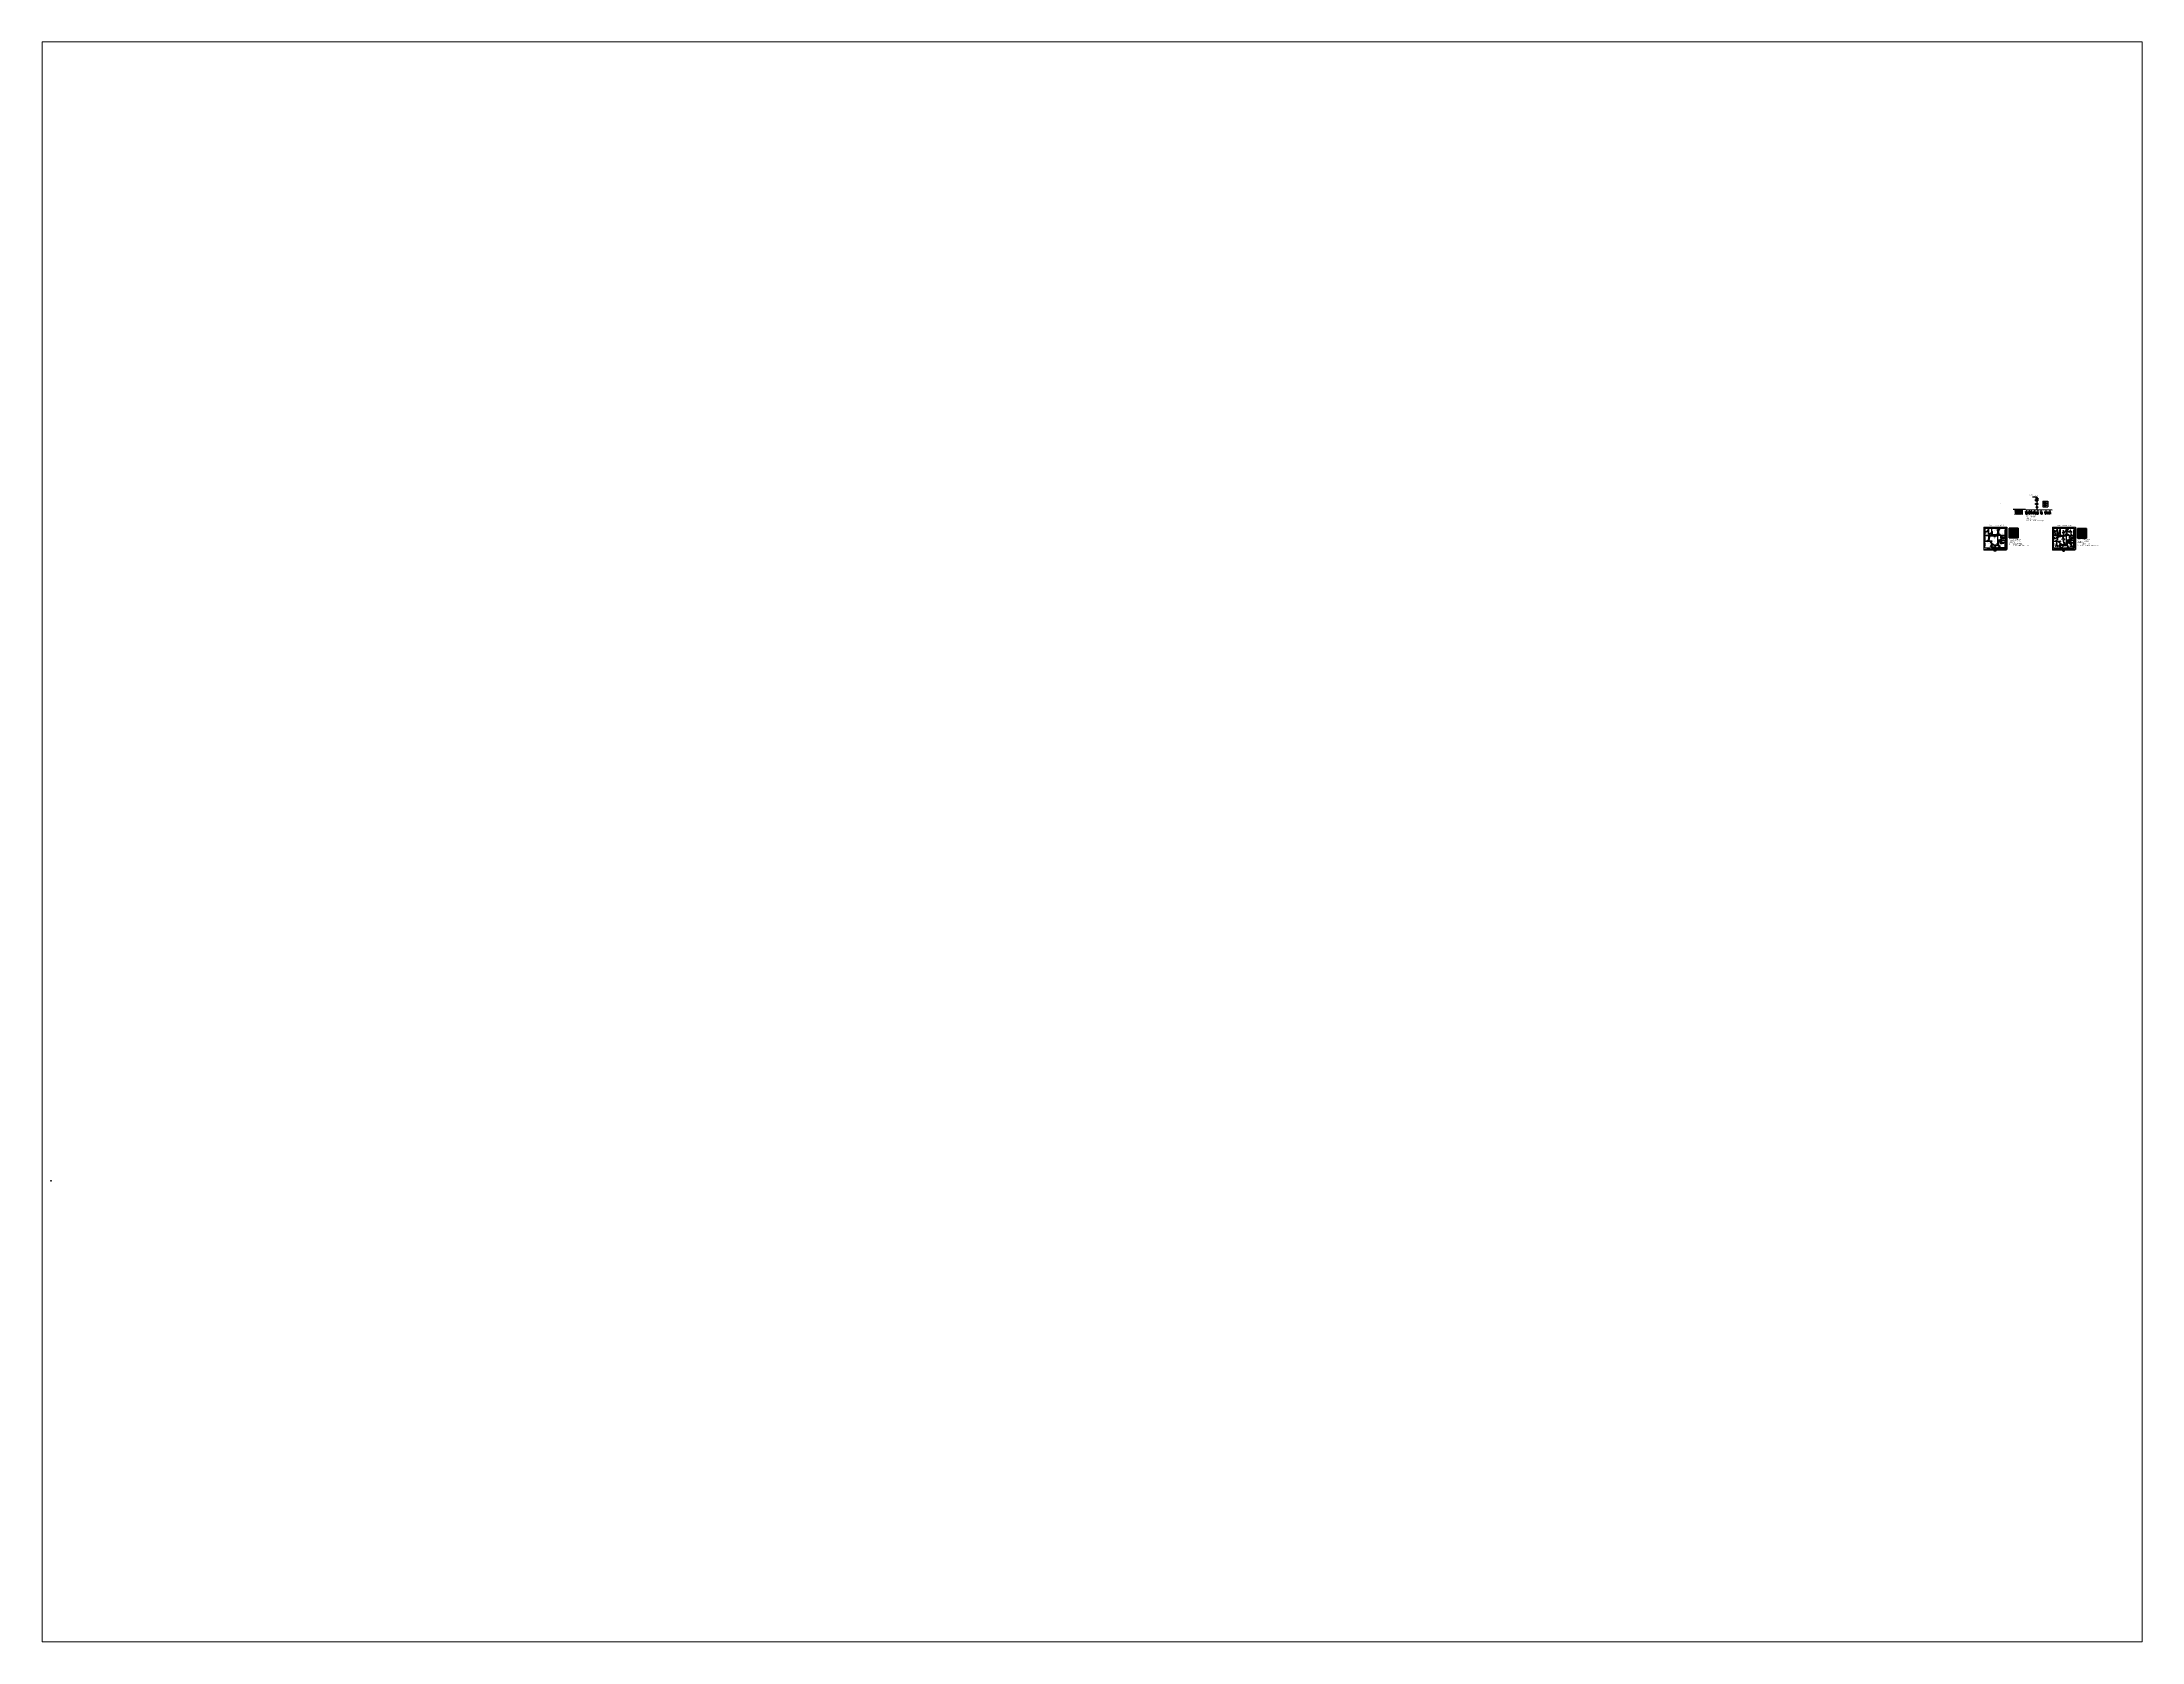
# Paper-space layout 'Layout1' of a CAD drawing. Header units: inches. Extents: x 1.05 to 9.45, y 0.8 to 7.2.
# The model-space entities are those that its viewports show. They can reach past a viewport. Long polylines and large blocks are cut down to what shows.
import ezdxf
from ezdxf.enums import TextEntityAlignment as Align

# ---------------------------------------------------------------- set-up
doc = ezdxf.new("R2010")
doc.units = ezdxf.units.IN
doc.header["$LTSCALE"] = 5
doc.header["$MEASUREMENT"] = 0
for name, pattern in [('DASHED', [0.75, 0.5, -0.25]), ('DASHED2', [0.375, 0.25, -0.125]), ('HIDDENX10', [0.75, 0.5, -0.25])]:
    doc.linetypes.add(name, pattern=pattern)
for name, color, linetype, lineweight in [('0.05', 57, 'Continuous', 5), ('1.0 AREA', 7, 'Continuous', 5), ('dim', 4, 'Continuous', 18), ('LIGHT', 50, 'Continuous', 0), ('Text', 7, 'Continuous', 15), ('wall', 7, 'Continuous', 40)]:
    doc.layers.add(name, color=color, linetype=linetype, lineweight=lineweight)
for name, color, linetype in [('CONT-MNR', 96, 'Continuous'), ('door', 12, 'Continuous'), ('FURNITURE', 3, 'Continuous'), ('Layer1', 7, 'Continuous'), ('LIGHT BULB', 7, 'Continuous'), ('SYM', 1, 'Continuous'), ('TEXT-E', 4, 'Continuous'), ('win', 104, 'Continuous'), ('WIRE', 4, 'DASHED'), ('WIRING', 7, 'Continuous')]:
    doc.layers.add(name, color=color, linetype=linetype)
doc.styles.add('Arial Narrow(Sumon)', font='ARIALN.TTF', dxfattribs={"width": 0.8})
doc.styles.add('RS', font='romans.shx')
doc.styles.add('RS6', font='times.ttf')
doc.styles.get("Standard").update_dxf_attribs({"font": 'arial.ttf'})
doc.dimstyles.new('1_8-2', dxfattribs={"dimtxt": 4, "dimasz": 3, "dimexe": 0.18, "dimexo": 0.0625, "dimgap": 0.125, "dimtad": 0, "dimdec": 0, "dimrnd": 1.125, "dimzin": 3, "dimdsep": 46, "dimlunit": 4, "dimtxsty": 'RS6', "dimblk": 'ARCHTICK', "dimcen": 2, "dimclrt": 7, "dimadec": 0, "dimazin": 0, "dimtfac": 1, "dimtdec": 0, "dimtix": 1, "dimtmove": 0, "dimatfit": 3, "dimfxl": 1, "dimtvp": 0.75, "dimtolj": 1, "dimtzin": 0, "dimarcsym": 0})

# ---------------------------------------------------------------- blocks, each defined once
blk = doc.blocks.new('A$C074A1D5E')
at = {"linetype": 'Continuous'}
for p, q in [((-38, 5), (-40, 5)), ((-40, 0), (-40, 5)), ((-40, 0), (-37.5, 0)), ((-38, 3.5), (-38, 5)), ((-37.5, 3.5), (-38, 3.5)), ((-37.5, 0), (-37.5, 3.5)), ((-2.5, 3.5), (-2, 3.5)), ((-2.5, 0), (-2.5, 3.5)), ((0, 0), (-2.5, 0)), ((-2, 3.5), (-2, 5)), ((-2, 5), (0, 5)), ((0, 0), (0, 5))]:
    blk.add_line(p, q, dxfattribs=at)
blk.add_lwpolyline([(-3.5, 41), (-3.5, 5), (-2, 5), (-2, 41)], close=True, dxfattribs=at)
blk.add_arc((-2.75, 5.69), 35.32, 88.783195, 183.555083, dxfattribs=at)
blk = doc.blocks.new('D3')
at = {"layer": 'FURNITURE', "linetype": 'Continuous'}
for p, q in [((-30, 0), (-30, 5)), ((-28, 5), (-30, 5)), ((-30, 0), (-27.5, 0)), ((-28, 3.5), (-28, 5)), ((-27.5, 3.5), (-28, 3.5)), ((-27.5, 0), (-27.5, 3.5)), ((-2.5, 0), (-2.5, 3.5)), ((-2.5, 3.5), (-2, 3.5)), ((0, 0), (-2.5, 0)), ((-2, 5), (0, 5)), ((-2, 3.5), (-2, 5)), ((0, 0), (0, 5))]:
    blk.add_line(p, q, dxfattribs=at)
blk.add_lwpolyline([(-3.5, 31), (-3.5, 5), (-2, 5), (-2, 31)], close=True, dxfattribs=at)
blk.add_arc((-2.75, 5.67), 25.34, 88.304137, 184.907869, dxfattribs=at)
blk = doc.blocks.new('BOUN22')
at = {"layer": '0.05', "color": 152, "linetype": 'DASHED2', "true_color": 0x2776bb}
for p, q in [((5398, 2116), (4918, 2116)), ((4918, 2116), (4918, 1636)), ((5398, 1636), (5398, 2116)), ((4918, 1636), (5398, 1636))]:
    blk.add_line(p, q, dxfattribs=at)
blk = doc.blocks.new('_ArchTick')
at = {"color": 0, "const_width": 0.15}
blk.add_lwpolyline([(-0.5, -0.5), (0.5, 0.5)], dxfattribs=at)
blk = doc.blocks.new('*D16')
at = {"color": 0, "lineweight": -2, "transparency": 16777216}
for p, q in [((45596, 26086), (45610, 26086)), ((45610, 26086), (45610, 25606)), ((45596, 25606), (45610, 25606))]:
    blk.add_line(p, q, dxfattribs=at)
at = {"layer": 'Defpoints', "color": 0, "lineweight": -3, "transparency": 16777216}
for p in [(45596, 26086), (45596, 25606), (45610, 25606)]:
    blk.add_point(p, dxfattribs=at)
at = {"color": 0, "lineweight": -2, "transparency": 16777216, "xscale": 3, "yscale": 3, "zscale": 3}
for p, rotation in [((45610, 26086), 90), ((45610, 25606), 270)]:
    blk.add_blockref('_ArchTick', p, dxfattribs=dict(at, rotation=rotation))
at = {"color": 7, "transparency": 16777216, "insert": (45607, 25846), "char_height": 4, "attachment_point": 5, "rotation": 90, "style": 'RS6'}
blk.add_mtext('\\A1;40\'-0"', dxfattribs=at)
blk = doc.blocks.new('*D17')
at = {"color": 0, "lineweight": -2, "transparency": 16777216}
for p, q in [((45116, 25606), (45116, 25593)), ((45596, 25593), (45116, 25593)), ((45596, 25606), (45596, 25593))]:
    blk.add_line(p, q, dxfattribs=at)
at = {"layer": 'Defpoints', "color": 0, "lineweight": -3, "transparency": 16777216}
for p in [(45116, 25606), (45116, 25593), (45596, 25606)]:
    blk.add_point(p, dxfattribs=at)
at = {"color": 0, "lineweight": -2, "transparency": 16777216, "xscale": 3, "yscale": 3, "zscale": 3, "rotation": 180}
blk.add_blockref('_ArchTick', (45116, 25593), dxfattribs=at)
at = {"color": 0, "lineweight": -2, "transparency": 16777216, "xscale": 3, "yscale": 3, "zscale": 3}
blk.add_blockref('_ArchTick', (45596, 25593), dxfattribs=at)
at = {"color": 7, "transparency": 16777216, "insert": (45356, 25596), "char_height": 4, "attachment_point": 5, "style": 'RS6'}
blk.add_mtext('\\A1;40\'-0"', dxfattribs=at)
blk = doc.blocks.new('*D23')
at = {"color": 0, "lineweight": -2, "transparency": 16777216}
for p, q in [((44129, 26087), (44143, 26087)), ((44143, 26087), (44143, 25607)), ((44129, 25607), (44143, 25607))]:
    blk.add_line(p, q, dxfattribs=at)
at = {"layer": 'Defpoints', "color": 0, "lineweight": -3, "transparency": 16777216}
for p in [(44129, 26087), (44129, 25607), (44143, 25607)]:
    blk.add_point(p, dxfattribs=at)
at = {"color": 0, "lineweight": -2, "transparency": 16777216, "xscale": 3, "yscale": 3, "zscale": 3}
for p, rotation in [((44143, 26087), 90), ((44143, 25607), 270)]:
    blk.add_blockref('_ArchTick', p, dxfattribs=dict(at, rotation=rotation))
at = {"color": 7, "transparency": 16777216, "insert": (44139, 25847), "char_height": 4, "attachment_point": 5, "rotation": 90, "style": 'RS6'}
blk.add_mtext('\\A1;40\'-0"', dxfattribs=at)
blk = doc.blocks.new('*D24')
at = {"color": 0, "lineweight": -2, "transparency": 16777216}
for p, q in [((43649, 25607), (43649, 25595)), ((44129, 25595), (43649, 25595)), ((44129, 25607), (44129, 25595))]:
    blk.add_line(p, q, dxfattribs=at)
at = {"layer": 'Defpoints', "color": 0, "lineweight": -3, "transparency": 16777216}
for p in [(43649, 25607), (43649, 25595), (44129, 25607)]:
    blk.add_point(p, dxfattribs=at)
at = {"color": 0, "lineweight": -2, "transparency": 16777216, "xscale": 3, "yscale": 3, "zscale": 3, "rotation": 180}
blk.add_blockref('_ArchTick', (43649, 25595), dxfattribs=at)
at = {"color": 0, "lineweight": -2, "transparency": 16777216, "xscale": 3, "yscale": 3, "zscale": 3}
blk.add_blockref('_ArchTick', (44129, 25595), dxfattribs=at)
at = {"color": 7, "transparency": 16777216, "insert": (43889, 25598), "char_height": 4, "attachment_point": 5, "style": 'RS6'}
blk.add_mtext('\\A1;40\'-0"', dxfattribs=at)
blk = doc.blocks.new('r')
at = {"color": 1, "ltscale": 0.1}
blk.add_line((32735, 11226), (32724, 11226), dxfattribs=at)
blk.add_circle((32734, 11225), 5.03, dxfattribs=at)
at = {"layer": 'dim'}
for p, q in [((32724, 11225), (32735, 11225)), ((32735, 11225), (32735, 11226))]:
    blk.add_line(p, q, dxfattribs=at)
blk = doc.blocks.new('RE')
at = {"color": 1, "ltscale": 0.1}
blk.add_line((32734, 10954), (32744, 10954), dxfattribs=at)
at = {"layer": 'dim', "lineweight": 0}
for p, q in [((32734, 10959), (32734, 10949)), ((32734, 10955), (32742, 10955)), ((32734, 10952), (32742, 10952))]:
    blk.add_line(p, q, dxfattribs=at)
blk.add_circle((32734, 10954), 5, dxfattribs=at)
at = {"layer": 'LIGHT', "lineweight": 0}
for p, q in [((32729, 10954), (32733, 10959)), ((32729, 10953), (32734, 10958)), ((32729, 10955), (32732, 10958)), ((32729, 10953), (32734, 10957)), ((32729, 10952), (32734, 10957)), ((32729, 10951), (32734, 10956)), ((32734, 10951), (32729, 10956)), ((32734, 10950), (32729, 10955)), ((32734, 10950), (32729, 10954)), ((32734, 10949), (32729, 10954)), ((32733, 10949), (32729, 10953)), ((32732, 10949), (32729, 10952)), ((32734, 10954), (32730, 10957)), ((32734, 10953), (32730, 10957)), ((32734, 10952), (32730, 10956)), ((32730, 10951), (32734, 10955)), ((32730, 10950), (32734, 10954)), ((32734, 10955), (32731, 10958)), ((32734, 10955), (32731, 10958)), ((32731, 10950), (32734, 10953)), ((32731, 10950), (32734, 10952)), ((32734, 10956), (32732, 10958)), ((32732, 10949), (32734, 10952)), ((32732, 10949), (32734, 10951)), ((32734, 10958), (32733, 10959)), ((32734, 10957), (32733, 10958)), ((32733, 10949), (32734, 10950)), ((32734, 10949), (32734, 10949))]:
    blk.add_line(p, q, dxfattribs=at)

msp = doc.modelspace()

# ---------------------------------------------------------------- hatches: boundary and pattern name
at = {"layer": 'LIGHT BULB'}
h = msp.add_hatch(color=256, dxfattribs=at)
h.set_gradient(color1=(255, 255, 255), color2=(254, 234, 185), tint=1)
h.paths.add_polyline_path([(44209.2, 25929.4, 0.8600172), (44210.9, 25940.7), (44210.5, 25940.8, 0.0590055), (44209.2, 25941, 1)])
h = msp.add_hatch(color=256, dxfattribs=at)
h.set_gradient(color1=(255, 255, 255), color2=(254, 234, 185), tint=1)
h.paths.add_polyline_path([(45157.3, 26012.4, 0.8600172), (45168.6, 26010.7), (45168.7, 26011.1, 0.0590055), (45168.9, 26012.4, 1)])
h = msp.add_hatch(color=256, dxfattribs=at)
h.set_gradient(color1=(255, 255, 255), color2=(254, 234, 185), tint=1)
h.paths.add_polyline_path([(45182.1, 25918.7, 0.8600172), (45193.5, 25917), (45193.6, 25917.3, 0.0590055), (45193.7, 25918.7, 1)])
h = msp.add_hatch(color=256, dxfattribs=at)
h.set_gradient(color1=(255, 255, 255), color2=(254, 234, 185), tint=1)
h.paths.add_polyline_path([(45204.7, 25853.5, 0.8600172), (45206.4, 25864.9), (45206, 25864.9, 0.0590055), (45204.7, 25865.1, 1)])
h = msp.add_hatch(color=256, dxfattribs=at)
h.set_gradient(color1=(255, 255, 255), color2=(254, 234, 185), tint=1)
h.paths.add_polyline_path([(45216.3, 25771.1, 0.8600172), (45205, 25772.8), (45204.9, 25772.5, 0.0590055), (45204.7, 25771.1, 1)])
h = msp.add_hatch(color=256, dxfattribs=at)
h.set_gradient(color1=(255, 255, 255), color2=(254, 234, 185), tint=1)
h.paths.add_polyline_path([(45234.6, 25872.2, 0.8600172), (45232.9, 25860.9), (45233.3, 25860.8, 0.0590055), (45234.6, 25860.6, 1)])
h = msp.add_hatch(color=256, dxfattribs=at)
h.set_gradient(color1=(255, 255, 255), color2=(254, 234, 185), tint=1)
h.paths.add_polyline_path([(45269.8, 25695.3, 0.8600172), (45271.6, 25706.6), (45271.2, 25706.7, 0.0590055), (45269.8, 25706.9, 1)])
h = msp.add_hatch(color=256, dxfattribs=at)
h.set_gradient(color1=(255, 255, 255), color2=(254, 234, 185), tint=1)
h.paths.add_polyline_path([(45270.2, 26017.3, 0.8600172), (45271.9, 26028.6), (45271.6, 26028.7, 0.0590055), (45270.2, 26028.9, 1)])
h = msp.add_hatch(color=256, dxfattribs=at)
h.set_gradient(color1=(255, 255, 255), color2=(254, 234, 185), tint=1)
h.paths.add_polyline_path([(45327.9, 25889, 0.8600172), (45316.6, 25890.7), (45316.5, 25890.3, 0.0590055), (45316.3, 25889, 1)])
h = msp.add_hatch(color=256, dxfattribs=at)
h.set_gradient(color1=(255, 255, 255), color2=(254, 234, 185), tint=1)
h.paths.add_polyline_path([(45345.8, 25679.3, 0.8600172), (45334.5, 25681), (45334.4, 25680.7, 0.0590055), (45334.2, 25679.3, 1)])
h = msp.add_hatch(color=256, dxfattribs=at)
h.set_gradient(color1=(255, 255, 255), color2=(254, 234, 185), tint=1)
h.paths.add_polyline_path([(45346.1, 25918.7, 0.8600172), (45357.4, 25917), (45357.5, 25917.3, 0.0590055), (45357.7, 25918.7, 1)])
h = msp.add_hatch(color=256, dxfattribs=at)
h.set_gradient(color1=(255, 255, 255), color2=(254, 234, 185), tint=1)
h.paths.add_polyline_path([(45359.2, 25792.7, 0.8600172), (45347.8, 25794.5), (45347.7, 25794.1, 0.0590055), (45347.6, 25792.7, 1)])
h = msp.add_hatch(color=256, dxfattribs=at)
h.set_gradient(color1=(255, 255, 255), color2=(254, 234, 185), tint=1)
h.paths.add_polyline_path([(45411.2, 25751.3, 0.8600172), (45413, 25762.7), (45412.6, 25762.8, 0.0590055), (45411.2, 25762.9, 1)])
h = msp.add_hatch(color=256, dxfattribs=at)
h.set_gradient(color1=(255, 255, 255), color2=(254, 234, 185), tint=1)
h.paths.add_polyline_path([(45412, 25985.8, 0.8600172), (45413.8, 25997.2), (45413.4, 25997.3, 0.0590055), (45412, 25997.5, 1)])
h = msp.add_hatch(color=256, dxfattribs=at)
h.set_gradient(color1=(255, 255, 255), color2=(254, 234, 185), tint=1)
h.paths.add_polyline_path([(45441.8, 26000.7, 0.8600172), (45440.1, 25989.4), (45440.5, 25989.3, 0.0590055), (45441.8, 25989.1, 1)])
h = msp.add_hatch(color=256, dxfattribs=at)
h.set_gradient(color1=(255, 255, 255), color2=(254, 234, 185), tint=1)
h.paths.add_polyline_path([(45514.8, 25918.7, 0.8600172), (45526.1, 25917), (45526.2, 25917.3, 0.0590055), (45526.4, 25918.7, 1)])
h = msp.add_hatch(color=256, dxfattribs=at)
h.set_gradient(color1=(255, 255, 255), color2=(254, 234, 185), tint=1)
h.paths.add_polyline_path([(45531.8, 25736.1, 0.8600172), (45520.5, 25737.8), (45520.4, 25737.4, 0.0590055), (45520.2, 25736.1, 1)])
h = msp.add_hatch(color=256, dxfattribs=at)
h.set_gradient(color1=(255, 255, 255), color2=(254, 234, 185), tint=1)
h.paths.add_polyline_path([(45534.8, 25789.4, 0.8600172), (45523.5, 25791.1), (45523.4, 25790.8, 0.0590055), (45523.2, 25789.4, 1)])
h = msp.add_hatch(color=256, dxfattribs=at)
h.set_gradient(color1=(255, 255, 255), color2=(254, 234, 185), tint=1)
h.paths.add_polyline_path([(45525.2, 25818.7, 0.8600172), (45536.6, 25817), (45536.7, 25817.3, 0.0590055), (45536.8, 25818.7, 1)])
h = msp.add_hatch(color=256, dxfattribs=at)
h.set_gradient(color1=(255, 255, 255), color2=(254, 234, 185), tint=1)
h.paths.add_polyline_path([(45529.6, 25865.7, 0.8600172), (45540.9, 25864), (45541, 25864.3, 0.0590055), (45541.2, 25865.7, 1)])
h = msp.add_hatch(color=256, dxfattribs=at)
h.set_gradient(color1=(255, 255, 255), color2=(254, 234, 185), tint=1)
h.paths.add_polyline_path([(45673.3, 25927, 0.8600172), (45675.1, 25938.4), (45674.7, 25938.5, 0.0590055), (45673.3, 25938.6, 1)])
h = msp.add_hatch(color=256, dxfattribs=at)
h.set_gradient(color1=(255, 255, 255), color2=(254, 234, 185), tint=1)
h.paths.add_polyline_path([(2254.5, 12094.2, 0.8600172), (2265.8, 12092.5), (2265.9, 12092.8, 0.0590055), (2266.1, 12094.2, 1)])
at = {"layer": 'WIRING', "linetype": 'ByBlock', "lineweight": -3, "ltscale": 5, "true_color": 0x000000}
h = msp.add_hatch(color=18, dxfattribs=at)
h.set_gradient(color1=(255, 255, 255), color2=(254, 234, 185), name='INVCURVED')
h.paths.add_polyline_path([(43835.6, 25651.2), (43828.1, 25651.2), (43828.1, 25643.9)], flags=17)
h.paths.add_polyline_path([(43828.1, 25651.2), (43820.6, 25651.2), (43828.1, 25643.9)], flags=17)
h.paths.add_polyline_path([(43820.6, 25651.2), (43820.6, 25636.5), (43828.1, 25643.9)])
h.paths.add_polyline_path([(43828.1, 25643.9), (43820.6, 25636.5), (43835.6, 25636.5)])
h.paths.add_polyline_path([(43835.6, 25643.7), (43828.1, 25643.9), (43835.6, 25636.5)])
h.paths.add_polyline_path([(43835.6, 25651.2), (43828.1, 25643.9), (43835.6, 25643.7)])
at = {"layer": 'WIRING', "lineweight": -3, "ltscale": 5, "true_color": 0x000000}
h = msp.add_hatch(color=18, dxfattribs=at)
h.set_gradient(color1=(255, 255, 255), color2=(254, 234, 185), name='INVCURVED')
h.paths.add_polyline_path([(43875.3, 25643.3), (43864, 25651.1), (43852.1, 25643.3), (43864, 25636.5)])
h.paths.add_polyline_path([(43875.3, 25651.1), (43864, 25651.1), (43875.3, 25643.3)], flags=17)
h.paths.add_polyline_path([(43852.1, 25643.3), (43852.1, 25636.5), (43864, 25636.5)], flags=17)
h.paths.add_polyline_path([(43864, 25651.1), (43852.1, 25651.1), (43852.1, 25643.3)], flags=17)
h.paths.add_polyline_path([(43875.3, 25643.3), (43864, 25636.5), (43875.3, 25636.5)], flags=17)
h = msp.add_hatch(color=18, dxfattribs=at)
h.set_gradient(color1=(255, 255, 255), color2=(254, 234, 185), name='INVCURVED')
h.paths.add_polyline_path([(44224.7, 26050.2), (44213.3, 26057.9), (44201.5, 26050.2), (44213.3, 26043.3)])
h.paths.add_polyline_path([(44224.7, 26057.9), (44213.3, 26057.9), (44224.7, 26050.2)], flags=17)
h.paths.add_polyline_path([(44201.5, 26050.2), (44201.5, 26043.3), (44213.3, 26043.3)], flags=17)
h.paths.add_polyline_path([(44213.3, 26057.9), (44201.5, 26057.9), (44201.5, 26050.2)], flags=17)
h.paths.add_polyline_path([(44224.7, 26050.2), (44213.3, 26043.3), (44224.7, 26043.3)], flags=17)
at = {"layer": 'WIRING', "linetype": 'ByBlock', "lineweight": -3, "ltscale": 5, "true_color": 0x000000}
h = msp.add_hatch(color=18, dxfattribs=at)
h.set_gradient(color1=(255, 255, 255), color2=(254, 234, 185), name='INVCURVED')
h.paths.add_polyline_path([(44219.7, 26035.1), (44212.3, 26035.1), (44212.3, 26027.8)], flags=17)
h.paths.add_polyline_path([(44212.3, 26035.1), (44204.8, 26035.1), (44212.3, 26027.8)], flags=17)
h.paths.add_polyline_path([(44204.8, 26035.1), (44204.8, 26020.4), (44212.3, 26027.8)])
h.paths.add_polyline_path([(44212.3, 26027.8), (44204.8, 26020.4), (44219.7, 26020.4)])
h.paths.add_polyline_path([(44219.7, 26027.6), (44212.3, 26027.8), (44219.7, 26020.4)])
h.paths.add_polyline_path([(44219.7, 26035.1), (44212.3, 26027.8), (44219.7, 26027.6)])
h = msp.add_hatch(color=18, dxfattribs=at)
h.set_gradient(color1=(255, 255, 255), color2=(254, 234, 185), name='INVCURVED')
h.paths.add_polyline_path([(45302.8, 25649.3), (45295.3, 25649.3), (45295.3, 25642)], flags=17)
h.paths.add_polyline_path([(45295.3, 25649.3), (45287.8, 25649.3), (45295.3, 25642)], flags=17)
h.paths.add_polyline_path([(45287.8, 25649.3), (45287.8, 25634.6), (45295.3, 25642)])
h.paths.add_polyline_path([(45295.3, 25642), (45287.8, 25634.6), (45302.8, 25634.6)])
h.paths.add_polyline_path([(45302.8, 25641.8), (45295.3, 25642), (45302.8, 25634.6)])
h.paths.add_polyline_path([(45302.8, 25649.3), (45295.3, 25642), (45302.8, 25641.8)])
at = {"layer": 'WIRING', "lineweight": -3, "ltscale": 5, "true_color": 0x000000}
h = msp.add_hatch(color=18, dxfattribs=at)
h.set_gradient(color1=(255, 255, 255), color2=(254, 234, 185), name='INVCURVED')
h.paths.add_polyline_path([(45342.5, 25641.4), (45331.1, 25649.2), (45319.3, 25641.4), (45331.1, 25634.6)])
h.paths.add_polyline_path([(45342.5, 25649.2), (45331.1, 25649.2), (45342.5, 25641.4)], flags=17)
h.paths.add_polyline_path([(45319.3, 25641.4), (45319.3, 25634.6), (45331.1, 25634.6)], flags=17)
h.paths.add_polyline_path([(45331.1, 25649.2), (45319.3, 25649.2), (45319.3, 25641.4)], flags=17)
h.paths.add_polyline_path([(45342.5, 25641.4), (45331.1, 25634.6), (45342.5, 25634.6)], flags=17)
h = msp.add_hatch(color=18, dxfattribs=at)
h.set_gradient(color1=(255, 255, 255), color2=(254, 234, 185), name='INVCURVED')
h.paths.add_polyline_path([(45688.9, 26047.8), (45677.5, 26055.5), (45665.6, 26047.8), (45677.5, 26041)])
h.paths.add_polyline_path([(45688.9, 26055.5), (45677.5, 26055.5), (45688.9, 26047.8)], flags=17)
h.paths.add_polyline_path([(45665.6, 26047.8), (45665.6, 26041), (45677.5, 26041)], flags=17)
h.paths.add_polyline_path([(45677.5, 26055.5), (45665.6, 26055.5), (45665.6, 26047.8)], flags=17)
h.paths.add_polyline_path([(45688.9, 26047.8), (45677.5, 26041), (45688.9, 26041)], flags=17)
at = {"layer": 'WIRING', "linetype": 'ByBlock', "lineweight": -3, "ltscale": 5, "true_color": 0x000000}
h = msp.add_hatch(color=18, dxfattribs=at)
h.set_gradient(color1=(255, 255, 255), color2=(254, 234, 185), name='INVCURVED')
h.paths.add_polyline_path([(45683.9, 26032.8), (45676.4, 26032.8), (45676.4, 26025.4)], flags=17)
h.paths.add_polyline_path([(45676.4, 26032.8), (45668.9, 26032.8), (45676.4, 26025.4)], flags=17)
h.paths.add_polyline_path([(45668.9, 26032.8), (45668.9, 26018.1), (45676.4, 26025.4)])
h.paths.add_polyline_path([(45676.4, 26025.4), (45668.9, 26018.1), (45683.9, 26018.1)])
h.paths.add_polyline_path([(45683.9, 26025.2), (45676.4, 26025.4), (45683.9, 26018.1)])
h.paths.add_polyline_path([(45683.9, 26032.8), (45676.4, 26025.4), (45683.9, 26025.2)])

# ---------------------------------------------------------------- linework, layer by layer
at = {"color": 0, "lineweight": -2}
for p, q in [((44691.4, 26733.8), (44779.9, 26733.8)), ((44735.7, 26733.8), (44720.5, 26728.2)), ((44720.6, 26737.5), (44735.7, 26733.8)), ((44783.6, 26722.5), (44773.8, 26721.8)), ((44773.8, 26721.9), (44780.3, 26713.9)), ((44773.9, 26707.7), (44779.4, 26700.6)), ((44779.1, 26675.8), (44779.1, 26687.5)), ((44779.3, 26700.8), (44810.9, 26700.8)), ((44786.9, 26707.9), (44779.4, 26700.5)), ((44779.4, 26700.5), (44779.4, 26692.3)), ((44779.9, 26733.8), (44779.9, 26722.2)), ((44780.2, 26651.1), (44780.2, 26651.1)), ((44780.2, 26651.1), (44780.2, 26632.1)), ((44780.2, 26632.1), (44780.2, 26621.5)), ((44780.3, 26713.9), (44783.6, 26722.5)), ((44784.4, 26548.3), (44784.4, 26572.6)), ((44784.4, 26540.3), (44784.4, 26533.4)), ((44804.8, 26691.8), (44816.9, 26691.8)), ((44807.6, 26689.9), (44814, 26689.9)), ((44809.8, 26688.3), (44812.7, 26688.3)), ((44810.9, 26700.8), (44810.9, 26692.3)), ((44944.4, 26541.7), (44944.4, 26537.8)), ((44538, 26466.1), (44273.1, 26466.1)), ((44313.1, 26364.4), (44315.9, 26359.7)), ((44318.5, 26364.4), (44313.1, 26364.4)), ((44315.9, 26359.7), (44318.5, 26364.4)), ((44316.1, 26432.3), (44316.1, 26364.3)), ((44316.2, 26468), (44316.2, 26441.1)), ((44341.4, 26364.9), (44344.3, 26360.2)), ((44346.8, 26364.9), (44341.4, 26364.9)), ((44344.3, 26360.2), (44346.8, 26364.9)), ((44344.5, 26468.6), (44344.5, 26441.6)), ((44344.5, 26432.8), (44344.5, 26364.8)), ((44367.2, 26364.9), (44370.1, 26360.2)), ((44372.7, 26364.9), (44367.2, 26364.9)), ((44370.1, 26360.2), (44372.7, 26364.9)), ((44370.3, 26468.6), (44370.3, 26441.6)), ((44370.3, 26432.8), (44370.3, 26364.8)), ((44389.6, 26365.5), (44392.5, 26360.8)), ((44395.1, 26365.5), (44389.6, 26365.5)), ((44392.5, 26360.8), (44395.1, 26365.5)), ((44392.7, 26469.2), (44392.7, 26442.2)), ((44392.7, 26433.5), (44392.7, 26365.4)), ((44414.8, 26365.2), (44417.7, 26360.5)), ((44420.3, 26365.2), (44414.8, 26365.2)), ((44417.7, 26360.5), (44420.3, 26365.2)), ((44417.9, 26468.9), (44417.9, 26441.9)), ((44417.9, 26433.1), (44417.9, 26365.1)), ((44441.9, 26364.6), (44444.7, 26359.9)), ((44447.3, 26364.6), (44441.9, 26364.6)), ((44444.7, 26359.9), (44447.3, 26364.6)), ((44444.9, 26432.5), (44444.9, 26364.5)), ((44445, 26468.3), (44445, 26441.3)), ((44466.8, 26365.5), (44469.6, 26360.8)), ((44472.2, 26365.5), (44466.8, 26365.5)), ((44469.6, 26360.8), (44472.2, 26365.5)), ((44469.8, 26469.2), (44469.8, 26442.2)), ((44469.8, 26433.5), (44469.8, 26365.4)), ((44783.3, 26509.4), (44783.3, 26463.7)), ((44784.4, 26522), (44784.4, 26522.8)), ((44871.6, 26432.9), (44871.6, 26420.6)), ((44977.2, 26430), (44977.2, 26419.7))]:
    msp.add_line(p, q, dxfattribs=at)
at = {"color": 0, "lineweight": -2, "ltscale": 5}
for p, q in [((44945.6, 26623.2), (44945.6, 26608.4)), ((44945.7, 26641.8), (44945.7, 26628.3)), ((44947.9, 26622.9), (44945.7, 26628.3)), ((44945.7, 26597.3), (44945.7, 26593.9)), ((44945.7, 26588.3), (44945.7, 26572.3)), ((44545.2, 26393.6), (44539.7, 26406.5)), ((44559.8, 26393), (44554.3, 26405.9)), ((44575.5, 26392.9), (44570.1, 26405.8)), ((44585.5, 26394), (44580.1, 26406.9)), ((44599.3, 26393.6), (44593.9, 26406.5)), ((44609.3, 26393.4), (44603.8, 26406.3)), ((44624.3, 26393.3), (44618.9, 26406.2)), ((44636.8, 26393.3), (44631.3, 26406.2)), ((44647.8, 26393.3), (44642.4, 26406.2)), ((44657.8, 26393.1), (44652.4, 26406)), ((44672.9, 26393), (44667.4, 26405.9)), ((44684.4, 26393.9), (44679, 26406.7)), ((44696.8, 26393), (44691.4, 26405.9)), ((44711.4, 26392.5), (44706, 26405.3)), ((44727.2, 26392.3), (44721.7, 26405.2)), ((44738.2, 26393), (44732.8, 26405.9)), ((44752.1, 26391.7), (44746.7, 26404.6)), ((44764.3, 26392.6), (44758.8, 26405.5)), ((44782.9, 26392.2), (44777.5, 26405)), ((44795.1, 26392.6), (44789.7, 26405.5)), ((44806.8, 26392.6), (44801.4, 26405.5)), ((44819, 26394.1), (44813.6, 26407)), ((44866.1, 26394.2), (44860.6, 26407)), ((44876, 26394), (44870.6, 26406.8)), ((44891.1, 26393.8), (44885.7, 26406.7)), ((44904.3, 26393.9), (44898.8, 26406.8)), ((44956.9, 26392.5), (44951.5, 26405.4)), ((44971.6, 26391.9), (44966.1, 26404.8)), ((44987.3, 26391.8), (44981.9, 26404.7)), ((44998.3, 26392.5), (44992.9, 26405.3)), ((45010.8, 26392.7), (45005.3, 26405.6)), ((45026.6, 26393), (45021.1, 26405.8)), ((45054.8, 26394), (45049.4, 26406.9)), ((45064.5, 26393.9), (45059, 26406.8)), ((45077.7, 26393.8), (45072.3, 26406.7))]:
    msp.add_line(p, q, dxfattribs=at)
for p, q in [((43667.1, 25975.4), (43667.1, 26069.4)), ((43667.1, 26069.4), (43750.9, 26069.4)), ((43667.1, 26045.6), (43672.1, 26045.6)), ((43672.1, 26024.1), (43667.1, 26024.1)), ((43667.1, 25882), (43667.1, 25934.2)), ((44111.1, 25908.5), (43667.1, 25908.5)), ((43672.1, 26001.8), (43672.1, 26064.4)), ((43672.1, 26064.4), (43750.1, 26064.4)), ((43672.1, 26001.8), (43720.1, 26001.8)), ((43672.1, 25975.4), (43672.1, 25996.8)), ((43672.1, 25996.8), (43720.1, 25996.8)), ((43672.1, 25908.5), (43672.1, 25934.2)), ((43755.1, 25908.5), (43672.1, 25908.5)), ((43672.1, 25877), (43672.1, 25903.5)), ((43750.1, 25903.5), (43672.1, 25903.5)), ((43672.1, 25790.5), (43672.1, 25817)), ((43750.1, 26069.4), (43854.1, 26069.4)), ((43750.1, 25938.5), (43750.1, 26064.4)), ((43750.1, 25903.5), (43750.1, 25820.5)), ((43755.1, 26016.4), (43755.1, 26064.4)), ((43755.1, 26064.4), (43815.6, 26064.4)), ((43755.1, 25943.5), (43755.1, 26016.4)), ((43785.6, 25943.5), (43755.1, 25943.5)), ((43755.1, 25908.5), (43755.1, 25820.5)), ((43815.6, 25943.5), (43815.6, 26064.4)), ((43815.6, 25943.5), (43815.6, 25938.5)), ((43815.6, 25903.5), (43815.6, 25938.5)), ((43917.6, 25903.5), (43815.6, 25903.5)), ((43820.6, 26064.4), (43859.1, 26064.4)), ((43820.6, 25908.5), (43820.6, 26064.4)), ((43820.6, 25636.5), (43820.6, 25616.5)), ((43878.9, 25693.5), (43878.9, 25698.5)), ((43917.6, 25903.5), (43917.6, 25908.5)), ((43919.1, 26064.4), (43957.6, 26064.4)), ((43924.1, 26069.4), (43995.9, 26069.4)), ((43938.9, 25695.5), (43938.9, 25698.5)), ((43957.6, 25903.5), (43957.6, 26064.4)), ((43962.6, 25903.5), (43957.6, 25903.5)), ((43957.6, 25616.5), (43957.6, 25636.5)), ((43962.6, 25903.5), (43962.6, 26064.4)), ((43962.6, 26064.4), (44000.9, 26064.4)), ((44002.6, 25903.5), (44002.6, 25908.5)), ((44002.6, 25808.5), (44002.6, 25803.5)), ((44012.6, 25850.5), (44012.6, 25903.5)), ((44017.6, 25855.5), (44017.6, 25908.5)), ((44047.6, 25903.5), (44047.6, 25908.5)), ((44060.9, 26064.5), (44106.1, 26064.5)), ((44065.9, 26069.5), (44111.1, 26069.5)), ((44106.1, 25954.1), (44106.1, 25945.5)), ((44111.1, 25874.4), (44106.1, 25874.4)), ((44106.1, 25791), (44111.1, 25791)), ((44106.1, 25768), (44111.1, 25768)), ((44106.1, 25755.5), (44106.1, 25724)), ((44111.1, 25724), (44106.1, 25724)), ((44111.1, 25729), (44116.1, 25729)), ((44116.1, 25724), (44111.1, 25724)), ((44111.9, 25850.5), (44111.9, 25808.5)), ((44113.9, 25850.5), (44113.9, 25808.5)), ((44115.9, 25850.8), (44115.9, 25808.2)), ((44116.1, 25729), (44116.1, 25724)), ((44117.9, 25851.7), (44117.9, 25807.3)), ((44119.9, 25854.7), (44119.9, 25804.3)), ((44208.1, 25977.6), (44218.3, 25983.9)), ((44208.1, 25979.1), (44215.9, 25983.9)), ((44208.1, 25980.5), (44213.6, 25983.9)), ((44208.1, 25981.9), (44211.3, 25983.9)), ((44208.1, 25977.6), (44218.3, 25983.9)), ((44210.4, 25977.6), (44218.3, 25982.5)), ((44212.7, 25977.6), (44218.3, 25981)), ((44215.1, 25977.6), (44218.3, 25979.6)), ((45134.3, 25973.5), (45134.3, 26067.5)), ((45134.3, 26067.5), (45218.1, 26067.5)), ((45134.3, 26043.7), (45139.3, 26043.7)), ((45139.3, 26022.2), (45134.3, 26022.2)), ((45134.3, 25880.1), (45134.3, 25932.3)), ((45578.3, 25906.6), (45134.3, 25906.6)), ((45139.3, 26000), (45139.3, 26062.5)), ((45139.3, 26062.5), (45217.3, 26062.5)), ((45139.3, 26000), (45187.3, 26000)), ((45139.3, 25973.5), (45139.3, 25995)), ((45139.3, 25995), (45187.3, 25995)), ((45139.3, 25906.6), (45139.3, 25932.3)), ((45222.3, 25906.6), (45139.3, 25906.6)), ((45139.3, 25875.1), (45139.3, 25901.6)), ((45217.3, 25901.6), (45139.3, 25901.6)), ((45139.3, 25788.6), (45139.3, 25815.1)), ((45217.3, 26067.5), (45321.3, 26067.5)), ((45217.3, 25936.6), (45217.3, 26062.5)), ((45217.3, 25901.6), (45217.3, 25818.6)), ((45222.3, 26014.5), (45222.3, 26062.5)), ((45222.3, 26062.5), (45282.8, 26062.5)), ((45222.3, 25941.6), (45222.3, 26014.5)), ((45252.8, 25941.6), (45222.3, 25941.6)), ((45222.3, 25906.6), (45222.3, 25818.6)), ((45282.8, 25941.6), (45282.8, 26062.5)), ((45282.8, 25941.6), (45282.8, 25936.6)), ((45282.8, 25901.6), (45282.8, 25936.6)), ((45384.8, 25901.6), (45282.8, 25901.6)), ((45287.8, 26062.5), (45326.3, 26062.5)), ((45287.8, 25906.6), (45287.8, 26062.5)), ((45287.8, 25634.6), (45287.8, 25614.6)), ((45346, 25691.6), (45346, 25696.6)), ((45384.8, 25901.6), (45384.8, 25906.6)), ((45386.3, 26062.5), (45424.8, 26062.5)), ((45391.3, 26067.5), (45463, 26067.5)), ((45406, 25693.6), (45406, 25696.6)), ((45424.8, 25901.6), (45424.8, 26062.5)), ((45429.8, 25901.6), (45424.8, 25901.6)), ((45424.8, 25614.6), (45424.8, 25634.6)), ((45429.8, 25901.6), (45429.8, 26062.5)), ((45429.8, 26062.5), (45468, 26062.5)), ((45469.8, 25901.6), (45469.8, 25906.6)), ((45469.8, 25806.6), (45469.8, 25801.6)), ((45479.8, 25848.6), (45479.8, 25901.6)), ((45484.8, 25853.6), (45484.8, 25906.6)), ((45514.8, 25901.6), (45514.8, 25906.6)), ((45528, 26062.6), (45573.3, 26062.6)), ((45533, 26067.6), (45578.3, 26067.6)), ((45573.3, 25952.2), (45573.3, 25943.6)), ((45578.3, 25872.5), (45573.3, 25872.5)), ((45573.3, 25789.1), (45578.3, 25789.1)), ((45573.3, 25766.1), (45578.3, 25766.1)), ((45573.3, 25753.6), (45573.3, 25722.1)), ((45578.3, 25722.1), (45573.3, 25722.1)), ((45578.3, 25727.1), (45583.3, 25727.1)), ((45583.3, 25722.1), (45578.3, 25722.1)), ((45579.1, 25848.6), (45579.1, 25806.6)), ((45581.1, 25848.6), (45581.1, 25806.6)), ((45583.1, 25848.9), (45583.1, 25806.3)), ((45583.3, 25727.1), (45583.3, 25722.1)), ((45585.1, 25849.8), (45585.1, 25805.5)), ((45587.1, 25852.8), (45587.1, 25802.4)), ((45672.2, 25975.3), (45682.4, 25981.5)), ((45672.2, 25976.7), (45680.1, 25981.5)), ((45672.2, 25978.1), (45677.8, 25981.5)), ((45672.2, 25979.6), (45675.4, 25981.5)), ((45672.2, 25975.3), (45682.4, 25981.5)), ((45674.6, 25975.3), (45682.4, 25980.1)), ((45676.9, 25975.3), (45682.4, 25978.7)), ((45679.2, 25975.3), (45682.4, 25977.2)), ((43880.1, 25616.5), (43957.6, 25616.5)), ((45347.3, 25614.6), (45424.8, 25614.6))]:
    msp.add_line(p, q)
at = {"color": 18, "lineweight": 25, "true_color": 0x000000}
for p, q in [((43852.1, 25643.3), (43864, 25651.1)), ((43864, 25636.5), (43852.1, 25643.3)), ((43864, 25651.1), (43875.3, 25643.3)), ((43875.3, 25643.3), (43864, 25636.5)), ((44201.5, 26050.2), (44213.3, 26057.9)), ((44213.3, 26043.3), (44201.5, 26050.2)), ((44213.3, 26057.9), (44224.7, 26050.2)), ((44224.7, 26050.2), (44213.3, 26043.3)), ((45319.3, 25641.4), (45331.1, 25649.2)), ((45331.1, 25634.6), (45319.3, 25641.4)), ((45331.1, 25649.2), (45342.5, 25641.4)), ((45342.5, 25641.4), (45331.1, 25634.6)), ((45665.6, 26047.8), (45677.5, 26055.5)), ((45677.5, 26041), (45665.6, 26047.8)), ((45677.5, 26055.5), (45688.9, 26047.8)), ((45688.9, 26047.8), (45677.5, 26041))]:
    msp.add_line(p, q, dxfattribs=at)
at = {"color": 0, "lineweight": -2}
msp.add_lwpolyline([(44757.3, 26592), (44804.4, 26592), (44804.4, 26572.6), (44757.3, 26572.6)], close=True, dxfattribs=at)
at = {"lineweight": 25}
for points in [[(43852.1, 25636.5), (43852.1, 25651.1), (43875.3, 25651.1), (43875.3, 25636.5)], [(44201.5, 26043.3), (44201.5, 26057.9), (44224.7, 26057.9), (44224.7, 26043.3)], [(45319.3, 25634.6), (45319.3, 25649.2), (45342.5, 25649.2), (45342.5, 25634.6)], [(45665.6, 26041), (45665.6, 26055.5), (45688.9, 26055.5), (45688.9, 26041)]]:
    msp.add_lwpolyline(points, close=True, dxfattribs=at)
for points in [[(44208.1, 25977.6), (44208.1, 25983.9), (44218.3, 25983.9), (44218.3, 25977.6)], [(45672.2, 25975.3), (45672.2, 25981.5), (45682.4, 25981.5), (45682.4, 25975.3)]]:
    msp.add_lwpolyline(points, close=True)
at = {"color": 0, "lineweight": -2}
for centre, radius in [((44779.9, 26712.9), 11.9), ((44780, 26699.4), 11.9), ((44945.7, 26591.1), 2.8)]:
    msp.add_circle(centre, radius, dxfattribs=at)
for centre, radius, start, end in [((44782.7, 26616.3), 8.94, 283.16485, 79.41307), ((44946.2, 26545.4), 3.42, 279.12269, 80.81345), ((44317.8, 26436.3), 8.78, 114.77254, 250.93379), ((44346.1, 26437.3), 8.78, 114.77254, 250.93379), ((44371.9, 26437.1), 8.78, 114.77254, 250.93379), ((44394, 26437.1), 8.78, 114.77254, 250.93379), ((44419.8, 26437), 8.78, 114.77254, 250.93379), ((44446.7, 26436.1), 8.78, 114.77254, 250.93379), ((44470.8, 26436.2), 8.78, 114.77254, 250.93379)]:
    msp.add_arc(centre, radius, start, end, dxfattribs=at)
for points in [[(44111.1, 25850.5), (44117.4, 25851.4), (44119.9, 25854.2), (44119.9, 25854.7)], [(44111.1, 25808.5), (44117.4, 25807.6), (44119.9, 25804.8), (44119.9, 25804.3)], [(45578.3, 25848.6), (45584.6, 25849.5), (45587.1, 25852.3), (45587.1, 25852.8)], [(45578.3, 25806.6), (45584.6, 25805.7), (45587.1, 25802.9), (45587.1, 25802.4)]]:
    msp.add_spline(points, degree=3)
at = {"layer": '1.0 AREA', "lineweight": -3}
for p, q in [((43662.1, 25877), (43662.1, 25882)), ((43662.1, 25882), (43667.1, 25882)), ((43662.1, 25817), (43662.1, 25812)), ((43662.1, 25812), (43667.1, 25812)), ((43662.1, 25745.9), (43662.1, 25750.9)), ((43662.1, 25750.9), (43667.1, 25750.9)), ((43662.1, 25685.9), (43662.1, 25680.9)), ((43662.1, 25680.9), (43667.1, 25680.9)), ((43667.1, 25750.9), (43667.1, 25812)), ((43667.1, 25636.5), (43667.1, 25680.9)), ((43712.4, 25636.5), (43667.1, 25636.5)), ((43672.1, 25790.5), (43815.6, 25790.5)), ((43672.1, 25745.9), (43672.1, 25785.5)), ((43672.1, 25785.5), (43820.6, 25785.5)), ((43672.1, 25641.5), (43672.1, 25685.9)), ((43672.1, 25641.5), (43717.4, 25641.5)), ((43712.4, 25631.5), (43712.4, 25636.5)), ((43717.4, 25631.5), (43712.4, 25631.5)), ((43750.1, 25820.5), (43755.1, 25820.5)), ((43777.4, 25641.5), (43815.6, 25641.5)), ((43777.4, 25631.5), (43782.4, 25631.5)), ((43820.6, 25636.5), (43782.4, 25636.5)), ((43782.4, 25631.5), (43782.4, 25636.5)), ((43815.6, 25790.5), (43820.6, 25790.5)), ((43815.6, 25745.5), (43820.6, 25745.5)), ((43880.1, 25636.5), (43820.6, 25636.5)), ((43859.1, 26074.4), (43854.1, 26074.4)), ((43854.1, 26074.4), (43854.1, 26069.4)), ((43957.6, 25698.5), (43860.1, 25698.5)), ((43962.6, 25693.5), (43860.1, 25693.5)), ((43919.1, 26074.4), (43924.1, 26074.4)), ((43924.1, 26074.4), (43924.1, 26069.4)), ((43962.6, 25808.5), (43957.6, 25808.5)), ((43962.6, 25653.5), (43957.6, 25653.5)), ((43957.6, 25636.5), (44003.4, 25636.5)), ((44008.4, 25641.5), (43962.6, 25641.5)), ((44000.9, 26074.5), (43995.9, 26074.5)), ((43995.9, 26074.5), (43995.9, 26069.4)), ((44111.1, 25808.5), (44002.6, 25808.5)), ((44012.6, 25803.5), (44002.6, 25803.5)), ((44003.4, 25631.5), (44003.4, 25636.5)), ((44008.4, 25631.5), (44003.4, 25631.5)), ((44012.6, 25783), (44012.6, 25803.5)), ((44012.6, 25750.5), (44012.6, 25758)), ((44106.1, 25755.5), (44012.6, 25755.5)), ((44106.1, 25750.5), (44012.6, 25750.5)), ((44017.6, 25785.5), (44017.6, 25803.5)), ((44106.1, 25803.5), (44017.6, 25803.5)), ((44060.9, 26074.5), (44065.9, 26074.5)), ((44065.9, 26074.5), (44065.9, 26069.5)), ((44106.1, 25641.5), (44068.4, 25641.5)), ((44068.4, 25631.5), (44073.4, 25631.5)), ((44073.4, 25636.5), (44111.1, 25636.5)), ((44073.4, 25631.5), (44073.4, 25636.5)), ((44106.1, 26064.4), (44106.1, 26020.7)), ((44106.1, 25908.5), (44106.1, 25954.1)), ((44106.1, 25855.5), (44106.1, 25874.4)), ((44106.1, 25755.5), (44106.1, 25803.5)), ((44106.1, 25641.5), (44106.1, 25671.7)), ((44111.1, 26069.5), (44111.1, 26025.7)), ((44116.1, 26025.7), (44111.1, 26025.7)), ((44111.1, 25903.5), (44111.1, 25949.1)), ((44116.1, 25949.1), (44111.1, 25949.1)), ((44111.1, 25874.4), (44111.1, 25903.5)), ((44111.1, 25850.5), (44111.1, 25874.4)), ((44111.1, 25729), (44111.1, 25808.5)), ((44111.1, 25768), (44111.1, 25791)), ((44111.1, 25636.5), (44111.1, 25666.7)), ((44116.1, 25666.7), (44111.1, 25666.7)), ((44116.1, 26020.7), (44116.1, 26025.7)), ((44116.1, 25954.1), (44116.1, 25949.1)), ((44116.1, 25671.7), (44116.1, 25666.7)), ((45129.3, 25875.1), (45129.3, 25880.1)), ((45129.3, 25880.1), (45134.3, 25880.1)), ((45129.3, 25815.1), (45129.3, 25810.1)), ((45129.3, 25810.1), (45134.3, 25810.1)), ((45129.3, 25744), (45129.3, 25749)), ((45129.3, 25749), (45134.3, 25749)), ((45129.3, 25684), (45129.3, 25679)), ((45129.3, 25679), (45134.3, 25679)), ((45134.3, 25749), (45134.3, 25810.1)), ((45134.3, 25634.6), (45134.3, 25679)), ((45179.5, 25634.6), (45134.3, 25634.6)), ((45139.3, 25788.6), (45282.8, 25788.6)), ((45139.3, 25744), (45139.3, 25783.6)), ((45139.3, 25783.6), (45287.8, 25783.6)), ((45139.3, 25639.6), (45139.3, 25684)), ((45139.3, 25639.6), (45184.5, 25639.6)), ((45179.5, 25629.6), (45179.5, 25634.6)), ((45217.3, 25818.6), (45222.3, 25818.6)), ((45244.5, 25639.6), (45282.8, 25639.6)), ((45287.8, 25634.6), (45249.5, 25634.6)), ((45249.5, 25629.6), (45249.5, 25634.6)), ((45282.8, 25788.6), (45287.8, 25788.6)), ((45282.8, 25743.6), (45287.8, 25743.6)), ((45347.3, 25634.6), (45287.8, 25634.6)), ((45326.3, 26072.5), (45321.3, 26072.5)), ((45321.3, 26072.5), (45321.3, 26067.5)), ((45424.8, 25696.6), (45327.3, 25696.6)), ((45429.8, 25691.6), (45327.3, 25691.6)), ((45386.3, 26072.5), (45391.3, 26072.5)), ((45391.3, 26072.5), (45391.3, 26067.5)), ((45429.8, 25806.6), (45424.8, 25806.6)), ((45429.8, 25651.6), (45424.8, 25651.6)), ((45424.8, 25634.6), (45470.5, 25634.6)), ((45475.5, 25639.6), (45429.8, 25639.6)), ((45468, 26072.6), (45463, 26072.6)), ((45463, 26072.6), (45463, 26067.5)), ((45578.3, 25806.6), (45469.8, 25806.6)), ((45479.8, 25801.6), (45469.8, 25801.6)), ((45470.5, 25629.6), (45470.5, 25634.6)), ((45479.8, 25781.1), (45479.8, 25801.6)), ((45479.8, 25748.6), (45479.8, 25756.1)), ((45573.3, 25753.6), (45479.8, 25753.6)), ((45573.3, 25748.6), (45479.8, 25748.6)), ((45484.8, 25783.6), (45484.8, 25801.6)), ((45573.3, 25801.6), (45484.8, 25801.6)), ((45528, 26072.6), (45533, 26072.6)), ((45533, 26072.6), (45533, 26067.6)), ((45573.3, 25639.6), (45535.5, 25639.6)), ((45540.5, 25634.6), (45578.3, 25634.6)), ((45540.5, 25629.6), (45540.5, 25634.6)), ((45573.3, 26062.5), (45573.3, 26018.9)), ((45573.3, 25906.6), (45573.3, 25952.2)), ((45573.3, 25853.6), (45573.3, 25872.5)), ((45573.3, 25753.6), (45573.3, 25801.6)), ((45573.3, 25639.6), (45573.3, 25669.8)), ((45578.3, 26067.6), (45578.3, 26023.9)), ((45583.3, 26023.9), (45578.3, 26023.9)), ((45578.3, 25901.6), (45578.3, 25947.2)), ((45583.3, 25947.2), (45578.3, 25947.2)), ((45578.3, 25872.5), (45578.3, 25901.6)), ((45578.3, 25848.6), (45578.3, 25872.5)), ((45578.3, 25727.1), (45578.3, 25806.6)), ((45578.3, 25766.1), (45578.3, 25789.1)), ((45578.3, 25634.6), (45578.3, 25664.8)), ((45583.3, 25664.8), (45578.3, 25664.8)), ((45583.3, 26018.9), (45583.3, 26023.9)), ((45583.3, 25952.2), (45583.3, 25947.2)), ((45583.3, 25669.8), (45583.3, 25664.8)), ((43957.6, 25626.5), (43820.6, 25626.5)), ((43880.1, 25616.5), (43820.6, 25616.5)), ((45184.5, 25629.6), (45179.5, 25629.6)), ((45244.5, 25629.6), (45249.5, 25629.6)), ((45424.8, 25624.6), (45287.8, 25624.6)), ((45347.3, 25614.6), (45287.8, 25614.6)), ((45475.5, 25629.6), (45470.5, 25629.6)), ((45535.5, 25629.6), (45540.5, 25629.6))]:
    msp.add_line(p, q, dxfattribs=at)
at = {"layer": '1.0 AREA', "color": 165, "lineweight": -3, "true_color": 0x5e67af}
for p, q in [((43957.6, 25639.5), (43880.1, 25639.5)), ((43957.6, 25636.5), (43880.1, 25636.5)), ((44108.1, 25850.5), (44108.1, 25808.5)), ((44111.1, 25850.5), (44111.1, 25808.5)), ((45424.8, 25637.6), (45347.3, 25637.6)), ((45424.8, 25634.6), (45347.3, 25634.6)), ((45575.3, 25848.6), (45575.3, 25806.6)), ((45578.3, 25848.6), (45578.3, 25806.6))]:
    msp.add_line(p, q, dxfattribs=at)
at = {"layer": 'Layer1', "color": 0, "lineweight": -2}
for p, q in [((44912.1, 26643.9), (45021.3, 26643.9)), ((44912.1, 26643.9), (44912.1, 26524.3)), ((44912.1, 26604.1), (45021.3, 26604.1)), ((44912.1, 26564.2), (45021.3, 26564.2)), ((44944.4, 26553.8), (44944.4, 26549)), ((44969.6, 26643.9), (44969.6, 26524.3)), ((45021.3, 26643.9), (45021.3, 26524.3)), ((44912.1, 26524.3), (45021.3, 26524.3))]:
    msp.add_line(p, q, dxfattribs=at)
at = {"layer": 'Layer1', "color": 9, "lineweight": 40, "true_color": 0xc7c8ca}
for p, q in [((44189.5, 26061.8), (44385.2, 26061.8)), ((44189.5, 26061.8), (44189.5, 25857.2)), ((44189.5, 26038.6), (44385.2, 26038.6)), ((44189.5, 26015.4), (44385.2, 26015.4)), ((44189.5, 25992.2), (44385.2, 25992.2)), ((44189.5, 25969), (44385.2, 25969)), ((44189.5, 25945.8), (44385.2, 25945.8)), ((44189.5, 25922.6), (44385.2, 25922.6)), ((44189.5, 25899.4), (44385.2, 25899.4)), ((44189.5, 25876.2), (44385.2, 25876.2)), ((44238.3, 26061.8), (44238.3, 25857.2)), ((44385.2, 26061.8), (44385.2, 25856)), ((45653.7, 26059.4), (45849.3, 26059.4)), ((45653.7, 26059.4), (45653.7, 25851.2)), ((45653.7, 26036.2), (45849.3, 26036.2)), ((45653.7, 26013), (45849.3, 26013)), ((45653.7, 25989.8), (45849.3, 25989.8)), ((45653.7, 25966.6), (45849.3, 25966.6)), ((45653.7, 25943.4), (45849.3, 25943.4)), ((45653.7, 25920.2), (45849.3, 25920.2)), ((45653.7, 25897), (45849.3, 25897)), ((45653.7, 25873.9), (45849.3, 25873.9)), ((45702.5, 26059.4), (45702.5, 25873.9)), ((45849.3, 26059.4), (45849.3, 25851.2))]:
    msp.add_line(p, q, dxfattribs=at)
at = {"layer": 'Layer1', "color": 7, "lineweight": 40}
for points in [[(43889.7, 25658.1), (43904.1, 25658.1), (43904.1, 25645.9), (43889.7, 25645.9)], [(44209.3, 26010.1), (44223.6, 26010.1), (44223.6, 25997.9), (44209.3, 25997.9)], [(45673.4, 26007.7), (45687.8, 26007.7), (45687.8, 25995.5), (45673.4, 25995.5)]]:
    msp.add_lwpolyline(points, close=True, dxfattribs=at)
at = {"layer": 'LIGHT BULB'}
for p, q in [((44200.7, 25954.4), (44209.4, 25957.2)), ((44209.4, 25957.2), (44202.8, 25950.9)), ((44209.4, 25957.2), (44211.6, 25966)), ((44209.4, 25957.2), (44218.1, 25954.4)), ((44218.1, 25954.4), (44209.4, 25957.2)), ((44209.4, 25957.2), (44216, 25950.9)), ((44221.3, 25937.9), (44210.5, 25940.8)), ((44211.2, 25929.6), (44221.3, 25932.8)), ((44221.3, 25932.8), (44221.3, 25937.9)), ((45134.3, 25906.6), (45346.1, 25906.6)), ((45139.3, 25906.6), (45182.1, 25906.6)), ((45148.1, 25846.3), (45164, 25851.4)), ((45148.1, 25846.3), (45152, 25839.8)), ((45164, 25851.4), (45152, 25839.8)), ((45157.5, 26010.4), (45160.7, 26000.4)), ((45160.7, 26000.4), (45165.8, 26000.4)), ((45164, 25851.4), (45168.2, 25867.6)), ((45164, 25851.4), (45180, 25846.3)), ((45180, 25846.3), (45164, 25851.4)), ((45164, 25851.4), (45176.1, 25839.8)), ((45165.8, 26000.4), (45168.7, 26011.1)), ((45168.2, 25867.6), (45166.5, 25867.6)), ((45175.6, 25685.1), (45206.6, 25695.1)), ((45175.6, 25685.1), (45183.1, 25672.5)), ((45180, 25846.3), (45176.1, 25839.8)), ((45182.3, 25916.6), (45185.5, 25906.6)), ((45206.6, 25695.1), (45183.1, 25672.5)), ((45185.5, 25906.6), (45190.6, 25906.6)), ((45190.6, 25906.6), (45193.6, 25917.3)), ((45207.8, 25783.2), (45204.9, 25772.5)), ((45216.8, 25862), (45206, 25864.9)), ((45206.6, 25695.1), (45214.7, 25726.7)), ((45206.6, 25695.1), (45237.7, 25685.1)), ((45237.7, 25685.1), (45206.6, 25695.1)), ((45206.6, 25695.1), (45230.2, 25672.5)), ((45206.7, 25853.7), (45216.8, 25856.9)), ((45212.9, 25783.2), (45207.8, 25783.2)), ((45214.7, 25726.7), (45211.4, 25726.7)), ((45216.1, 25773.2), (45212.9, 25783.2)), ((45216.8, 25856.9), (45216.8, 25862)), ((45252.8, 25936.6), (45217.3, 25936.6)), ((45232.6, 25872), (45222.6, 25868.8)), ((45222.6, 25868.8), (45222.6, 25863.7)), ((45222.6, 25863.7), (45233.3, 25860.8)), ((45237.7, 25685.1), (45230.2, 25672.5)), ((45281.9, 25703.8), (45271.2, 25706.7)), ((45282.3, 26025.8), (45271.6, 26028.7)), ((45271.9, 25695.5), (45281.9, 25698.7)), ((45272.2, 26017.5), (45282.3, 26020.7)), ((45281.9, 25698.7), (45281.9, 25703.8)), ((45282.3, 26020.7), (45282.3, 26025.8)), ((45319.4, 25901.1), (45316.5, 25890.3)), ((45318.8, 25833), (45349.9, 25843)), ((45318.8, 25833), (45326.3, 25820.4)), ((45324.5, 25901.1), (45319.4, 25901.1)), ((45321.6, 25972), (45352.6, 25982)), ((45321.6, 25972), (45329.1, 25959.4)), ((45327.7, 25891), (45324.5, 25901.1)), ((45349.9, 25843), (45326.3, 25820.4)), ((45352.6, 25982), (45329.1, 25959.4)), ((45337.3, 25691.4), (45334.4, 25680.7)), ((45336.4, 25715.5), (45367.5, 25725.5)), ((45336.4, 25715.5), (45343.9, 25702.9)), ((45342.4, 25691.4), (45337.3, 25691.4)), ((45345.6, 25681.4), (45342.4, 25691.4)), ((45367.5, 25725.5), (45343.9, 25702.9)), ((45346.3, 25916.6), (45349.5, 25906.6)), ((45350.7, 25804.8), (45347.7, 25794.1)), ((45349.5, 25906.6), (45354.6, 25906.6)), ((45349.9, 25843), (45358, 25874.6)), ((45349.9, 25843), (45381, 25833)), ((45381, 25833), (45349.9, 25843)), ((45349.9, 25843), (45373.5, 25820.4)), ((45355.7, 25804.8), (45350.7, 25804.8)), ((45352.6, 25982), (45360.8, 26013.6)), ((45352.6, 25982), (45383.7, 25972)), ((45383.7, 25972), (45352.6, 25982)), ((45352.6, 25982), (45376.2, 25959.4)), ((45354.6, 25906.6), (45357.5, 25917.3)), ((45358, 25874.6), (45354.7, 25874.6)), ((45358.9, 25794.8), (45355.7, 25804.8)), ((45360.8, 26013.6), (45357.4, 26013.6)), ((45367.5, 25725.5), (45375.6, 25757.1)), ((45367.5, 25725.5), (45398.6, 25715.5)), ((45398.6, 25715.5), (45367.5, 25725.5)), ((45367.5, 25725.5), (45391.1, 25702.9)), ((45375.6, 25757.1), (45372.3, 25757.1)), ((45381, 25833), (45373.5, 25820.4)), ((45383.7, 25972), (45376.2, 25959.4)), ((45398.6, 25715.5), (45391.1, 25702.9)), ((45423.3, 25759.8), (45412.6, 25762.8)), ((45413.3, 25751.6), (45423.3, 25754.8)), ((45424.1, 25994.4), (45413.4, 25997.3)), ((45414.1, 25986.1), (45424.1, 25989.3)), ((45423.3, 25754.8), (45423.3, 25759.8)), ((45424.1, 25989.3), (45424.1, 25994.4)), ((45429.8, 26062.5), (45429.8, 25989.1)), ((45439.8, 26000.5), (45429.8, 25997.3)), ((45429.8, 25997.3), (45429.8, 25992.2)), ((45429.8, 25992.2), (45440.5, 25989.3)), ((45469.8, 25983), (45500.9, 25992.9)), ((45469.8, 25983), (45477.3, 25970.4)), ((45500.9, 25992.9), (45477.3, 25970.4)), ((45488.1, 25676.3), (45519.2, 25686.3)), ((45488.1, 25676.3), (45495.6, 25663.7)), ((45519.2, 25686.3), (45495.6, 25663.7)), ((45500.9, 25993), (45509, 26024.6)), ((45500.9, 25993), (45532, 25983)), ((45532, 25983), (45500.9, 25993)), ((45500.9, 25993), (45524.5, 25970.4)), ((45509, 26024.6), (45505.7, 26024.6)), ((45515, 25916.6), (45518.2, 25906.6)), ((45518.2, 25906.6), (45523.3, 25906.6)), ((45519.2, 25686.3), (45527.3, 25717.9)), ((45519.2, 25686.3), (45550.2, 25676.3)), ((45550.2, 25676.3), (45519.2, 25686.3)), ((45519.2, 25686.3), (45542.7, 25663.7)), ((45523.3, 25748.1), (45520.4, 25737.4)), ((45523.3, 25906.6), (45526.2, 25917.3)), ((45528.4, 25748.1), (45523.3, 25748.1)), ((45526.3, 25801.5), (45523.4, 25790.8)), ((45527.3, 25717.9), (45523.9, 25717.9)), ((45532, 25983), (45524.5, 25970.4)), ((45525.5, 25816.6), (45528.7, 25806.6)), ((45531.4, 25801.5), (45526.3, 25801.5)), ((45531.6, 25738.1), (45528.4, 25748.1)), ((45528.7, 25806.6), (45533.7, 25806.6)), ((45573.3, 25853.6), (45529.6, 25853.6)), ((45529.8, 25863.6), (45533, 25853.6)), ((45534.6, 25791.5), (45531.4, 25801.5)), ((45533, 25853.6), (45538.1, 25853.6)), ((45533.7, 25806.6), (45536.7, 25817.3)), ((45538.1, 25853.6), (45541, 25864.3)), ((45550.2, 25676.3), (45542.7, 25663.7)), ((45664.8, 25952), (45673.5, 25954.8)), ((45673.5, 25954.8), (45666.9, 25948.5)), ((45673.5, 25954.8), (45675.8, 25963.7)), ((45673.5, 25954.8), (45682.2, 25952)), ((45682.2, 25952), (45673.5, 25954.8)), ((45673.5, 25954.8), (45680.1, 25948.5)), ((45685.4, 25935.5), (45674.7, 25938.5)), ((45675.4, 25927.2), (45685.4, 25930.4)), ((45685.4, 25930.4), (45685.4, 25935.5)), ((2254.7, 12092.1), (2257.9, 12082.1)), ((2257.9, 12082.1), (2263, 12082.1)), ((2263, 12082.1), (2265.9, 12092.8))]:
    msp.add_line(p, q, dxfattribs=at)
for points in [[(44209.4, 25957.2), (44207.4, 25966), (44210.7, 25966)], [(45164, 25851.4), (45160.4, 25867.6), (45166.5, 25867.6)], [(45206.6, 25695.1), (45199.5, 25726.7), (45211.4, 25726.7)], [(45349.9, 25843), (45342.8, 25874.6), (45354.7, 25874.6)], [(45352.6, 25982), (45345.5, 26013.6), (45357.4, 26013.6)], [(45367.5, 25725.5), (45360.4, 25757.1), (45372.3, 25757.1)], [(45500.9, 25993), (45493.8, 26024.6), (45505.7, 26024.6)], [(45519.2, 25686.3), (45512.1, 25717.9), (45523.9, 25717.9)], [(45673.5, 25954.8), (45671.5, 25963.7), (45674.9, 25963.7)]]:
    msp.add_lwpolyline(points, dxfattribs=at)
for centre, radius in [((44209.2, 25935.2), 5.81), ((44209.4, 25957.2), 0.761), ((45163.1, 26012.4), 5.81), ((45164, 25851.4), 1.39), ((45187.9, 25918.7), 5.81), ((45204.7, 25859.3), 5.81), ((45206.6, 25695.1), 2.72), ((45210.5, 25771.1), 5.81), ((45234.6, 25866.4), 5.81), ((45269.8, 25701.1), 5.81), ((45270.2, 26023.1), 5.81), ((45322.1, 25889), 5.81), ((45340, 25679.3), 5.81), ((45351.9, 25918.7), 5.81), ((45349.9, 25843), 2.72), ((45353.4, 25792.7), 5.81), ((45352.6, 25982), 2.72), ((45367.5, 25725.5), 2.72), ((45411.2, 25757.1), 5.81), ((45412, 25991.6), 5.81), ((45441.8, 25994.9), 5.81), ((45500.9, 25993), 2.72), ((45520.6, 25918.7), 5.81), ((45519.2, 25686.3), 2.72), ((45526, 25736.1), 5.81), ((45529, 25789.4), 5.81), ((45531, 25818.7), 5.81), ((45535.4, 25865.7), 5.81), ((45673.3, 25932.8), 5.81), ((45673.5, 25954.8), 0.761), ((2260.3, 12094.2), 5.81)]:
    msp.add_circle(centre, radius, dxfattribs=at)
at = {"layer": 'SYM', "color": 0, "lineweight": -2}
for p, q in [((44539.7, 26406), (44539.7, 26420.6)), ((44539.7, 26400.9), (44539.7, 26365.6)), ((44554.4, 26405.5), (44554.4, 26420.1)), ((44554.4, 26400.4), (44554.4, 26365.1)), ((44570.1, 26404.9), (44570.1, 26419.5)), ((44570.1, 26399.8), (44570.1, 26364.5)), ((44580.1, 26406), (44580.1, 26420.5)), ((44580.1, 26400.8), (44580.1, 26365.6)), ((44593.9, 26400.2), (44593.9, 26390.8)), ((44593.9, 26386), (44593.9, 26364.9)), ((44594.1, 26405.2), (44594.1, 26419.8)), ((44603.8, 26405.6), (44603.8, 26420.1)), ((44603.8, 26397.9), (44603.8, 26362.6)), ((44618.9, 26405.6), (44618.9, 26420.1)), ((44618.9, 26398.1), (44618.9, 26362.9)), ((44631.3, 26405.3), (44631.3, 26419.9)), ((44631.3, 26400.2), (44631.3, 26364.9)), ((44642.4, 26399.9), (44642.4, 26390.5)), ((44642.4, 26385.7), (44642.4, 26364.6)), ((44642.6, 26404.9), (44642.6, 26419.5)), ((44652.4, 26405.3), (44652.4, 26419.9)), ((44652.4, 26397.6), (44652.4, 26362.4)), ((44667.4, 26405.3), (44667.4, 26419.9)), ((44667.4, 26397.9), (44667.4, 26362.6)), ((44679, 26405.8), (44679, 26420.4)), ((44679, 26400.7), (44679, 26365.4)), ((44691.4, 26405.4), (44691.4, 26420)), ((44691.4, 26400.3), (44691.4, 26365.1)), ((44691.8, 26405.8), (44691.8, 26420.4)), ((44706, 26404.9), (44706, 26419.5)), ((44706, 26399.8), (44706, 26364.5)), ((44721.7, 26404.3), (44721.7, 26418.9)), ((44721.7, 26399.2), (44721.7, 26363.9)), ((44732.8, 26405.4), (44732.8, 26420)), ((44732.8, 26400.3), (44732.8, 26365)), ((44746.8, 26404.1), (44746.8, 26418.7)), ((44746.8, 26399), (44746.8, 26363.8)), ((44758.8, 26404.6), (44758.8, 26419.2)), ((44758.8, 26399.5), (44758.8, 26364.2)), ((44777.5, 26404.6), (44777.5, 26419.2)), ((44777.5, 26397), (44777.5, 26361.7)), ((44789.7, 26405.3), (44789.7, 26419.9)), ((44789.7, 26397.7), (44789.7, 26362.4)), ((44801.4, 26405.2), (44801.4, 26419.8)), ((44801.4, 26397.6), (44801.4, 26362.3)), ((44813.6, 26406), (44813.6, 26420.6)), ((44813.6, 26400.9), (44813.6, 26365.6)), ((44860.6, 26400.7), (44860.6, 26391.3)), ((44860.6, 26386.6), (44860.6, 26365.4)), ((44860.8, 26405.7), (44860.8, 26420.3)), ((44870.6, 26406.1), (44870.6, 26420.7)), ((44870.6, 26398.5), (44870.6, 26363.2)), ((44885.7, 26406.1), (44885.7, 26420.7)), ((44885.7, 26398.7), (44885.7, 26363.4)), ((44898.8, 26405.9), (44898.8, 26420.4)), ((44898.8, 26400.7), (44898.8, 26365.5)), ((44951.5, 26404.9), (44951.5, 26419.5)), ((44951.5, 26399.8), (44951.5, 26364.5)), ((44951.9, 26405.3), (44951.9, 26419.9)), ((44966.2, 26404.4), (44966.2, 26419)), ((44966.2, 26399.3), (44966.2, 26364)), ((44981.9, 26403.8), (44981.9, 26418.4)), ((44981.9, 26398.7), (44981.9, 26363.4)), ((44992.9, 26404.9), (44992.9, 26419.5)), ((44992.9, 26399.8), (44992.9, 26364.5)), ((45005.3, 26404.2), (45005.3, 26418.8)), ((45005.3, 26399.1), (45005.3, 26363.9)), ((45021.1, 26404.9), (45021.1, 26419.5)), ((45021.1, 26399.8), (45021.1, 26364.5)), ((45049.4, 26406), (45049.4, 26420.6)), ((45049.4, 26400.9), (45049.4, 26365.6)), ((45059, 26405.7), (45059, 26420.3)), ((45059, 26398.1), (45059, 26362.8)), ((45072.3, 26406.1), (45072.3, 26420.6)), ((45072.3, 26398.4), (45072.3, 26363.1))]:
    msp.add_line(p, q, dxfattribs=at)
at = {"layer": 'SYM', "color": 0, "lineweight": -2, "const_width": 0.784}
for points in [[(44534.9, 26420.4), (44580.1, 26420.4)], [(44592.1, 26420), (44631.3, 26419.9)], [(44640.7, 26419.7), (44679, 26419.7)], [(44685.1, 26419.5), (44759.8, 26419.5)], [(44686.6, 26419.8), (44727.8, 26419.8)], [(44777.1, 26419.9), (44814.2, 26419.9)], [(44858.9, 26420.5), (44898.8, 26420.4)], [(44858.9, 26420.5), (44889, 26420.5)], [(44946.7, 26419.3), (45024.5, 26419.7)], [(44946.7, 26419.3), (44987.9, 26419.3)], [(45049.3, 26420.4), (45078.5, 26420.4)]]:
    msp.add_lwpolyline(points, dxfattribs=at)
at = {"layer": 'SYM', "color": 0, "lineweight": -2}
for points in [[(44537.5, 26368.7, 0.336, 0.336, 0), (44539.7, 26364.9, 0.336, 0.336, 0), (44541.9, 26368.7, 0.336, 0.336, 0)], [(44552.2, 26368.4, 0.336, 0.336, 0), (44554.4, 26364.6, 0.336, 0.336, 0), (44556.6, 26368.4, 0.336, 0.336, 0)], [(44567.8, 26367.7, 0.336, 0.336, 0), (44570, 26363.9, 0.336, 0.336, 0), (44572.3, 26367.7, 0.336, 0.336, 0)], [(44577.8, 26368.8, 0.336, 0.336, 0), (44580, 26365, 0.336, 0.336, 0), (44582.3, 26368.8, 0.336, 0.336, 0)], [(44591.7, 26368.7, 0.336, 0.336, 0), (44593.9, 26364.9, 0.336, 0.336, 0), (44596.1, 26368.7, 0.336, 0.336, 0)], [(44601.7, 26366.1, 0.336, 0.336, 0), (44603.9, 26362.3, 0.336, 0.336, 0), (44606.1, 26366.1, 0.336, 0.336, 0)], [(44616.7, 26366.6, 0.336, 0.336, 0), (44619, 26362.9, 0.336, 0.336, 0), (44621.2, 26366.6, 0.336, 0.336, 0)], [(44629, 26368.1, 0.336, 0.336, 0), (44631.3, 26364.3, 0.336, 0.336, 0), (44633.5, 26368.1, 0.336, 0.336, 0)], [(44640.2, 26368.4, 0.336, 0.336, 0), (44642.4, 26364.6, 0.336, 0.336, 0), (44644.6, 26368.4, 0.336, 0.336, 0)], [(44650.2, 26365.8, 0.336, 0.336, 0), (44652.4, 26362.1, 0.336, 0.336, 0), (44654.7, 26365.8, 0.336, 0.336, 0)], [(44665.3, 26366.4, 0.336, 0.336, 0), (44667.5, 26362.6, 0.336, 0.336, 0), (44669.7, 26366.4, 0.336, 0.336, 0)], [(44676.7, 26368.6, 0.336, 0.336, 0), (44678.9, 26364.8, 0.336, 0.336, 0), (44681.1, 26368.6, 0.336, 0.336, 0)], [(44689.1, 26368.1, 0.336, 0.336, 0), (44691.4, 26364.4, 0.336, 0.336, 0), (44693.6, 26368.1, 0.336, 0.336, 0)], [(44703.8, 26367.8, 0.336, 0.336, 0), (44706.1, 26364.1, 0.336, 0.336, 0), (44708.3, 26367.8, 0.336, 0.336, 0)], [(44719.5, 26367.1, 0.336, 0.336, 0), (44721.7, 26363.3, 0.336, 0.336, 0), (44723.9, 26367.1, 0.336, 0.336, 0)], [(44730.5, 26368.1, 0.336, 0.336, 0), (44732.7, 26364.3, 0.336, 0.336, 0), (44735, 26368.1, 0.336, 0.336, 0)], [(44744.6, 26367.1, 0.336, 0.336, 0), (44746.8, 26363.3, 0.336, 0.336, 0), (44749, 26367.1, 0.336, 0.336, 0)], [(44756.5, 26367.4, 0.336, 0.336, 0), (44758.8, 26363.6, 0.336, 0.336, 0), (44761, 26367.4, 0.336, 0.336, 0)], [(44775.3, 26365.2, 0.336, 0.336, 0), (44777.5, 26361.4, 0.336, 0.336, 0), (44779.7, 26365.2, 0.336, 0.336, 0)], [(44787.5, 26365.9, 0.336, 0.336, 0), (44789.7, 26362.2, 0.336, 0.336, 0), (44791.9, 26365.9, 0.336, 0.336, 0)], [(44799.2, 26365.7, 0.336, 0.336, 0), (44801.4, 26361.9, 0.336, 0.336, 0), (44803.7, 26365.7, 0.336, 0.336, 0)], [(44811.3, 26368.8, 0.336, 0.336, 0), (44813.5, 26365, 0.336, 0.336, 0), (44815.7, 26368.8, 0.336, 0.336, 0)], [(44858.4, 26369.2, 0.336, 0.336, 0), (44860.6, 26365.4, 0.336, 0.336, 0), (44862.9, 26369.2, 0.336, 0.336, 0)], [(44868.5, 26366.7, 0.336, 0.336, 0), (44870.7, 26362.9, 0.336, 0.336, 0), (44872.9, 26366.7, 0.336, 0.336, 0)], [(44883.5, 26367.2, 0.336, 0.336, 0), (44885.7, 26363.4, 0.336, 0.336, 0), (44888, 26367.2, 0.336, 0.336, 0)], [(44896.6, 26368.7, 0.336, 0.336, 0), (44898.8, 26364.9, 0.336, 0.336, 0), (44901, 26368.7, 0.336, 0.336, 0)], [(44949.3, 26367.6, 0.336, 0.336, 0), (44951.5, 26363.8, 0.336, 0.336, 0), (44953.7, 26367.6, 0.336, 0.336, 0)], [(44964, 26367.3, 0.336, 0.336, 0), (44966.2, 26363.5, 0.336, 0.336, 0), (44968.4, 26367.3, 0.336, 0.336, 0)], [(44979.6, 26366.6, 0.336, 0.336, 0), (44981.8, 26362.8, 0.336, 0.336, 0), (44984, 26366.6, 0.336, 0.336, 0)], [(44990.7, 26367.6, 0.336, 0.336, 0), (44992.9, 26363.8, 0.336, 0.336, 0), (44995.1, 26367.6, 0.336, 0.336, 0)], [(45003.1, 26367.2, 0.336, 0.336, 0), (45005.3, 26363.4, 0.336, 0.336, 0), (45007.5, 26367.2, 0.336, 0.336, 0)], [(45018.9, 26367.7, 0.336, 0.336, 0), (45021.1, 26363.9, 0.336, 0.336, 0), (45023.3, 26367.7, 0.336, 0.336, 0)], [(45047.1, 26368.8, 0.336, 0.336, 0), (45049.3, 26365, 0.336, 0.336, 0), (45051.5, 26368.8, 0.336, 0.336, 0)], [(45056.9, 26366.3, 0.336, 0.336, 0), (45059.1, 26362.5, 0.336, 0.336, 0), (45061.3, 26366.3, 0.336, 0.336, 0)], [(45070.1, 26366.6, 0.336, 0.336, 0), (45072.4, 26362.8, 0.336, 0.336, 0), (45074.6, 26366.6, 0.336, 0.336, 0)]]:
    msp.add_lwpolyline(points, format="xyseb", dxfattribs=at)
at = {"layer": 'wall', "color": 0, "lineweight": -2}
for p, q in [((44779.1, 26675.8), (44757.2, 26663.4)), ((44780.2, 26651.1), (44757.2, 26663.4)), ((44757.2, 26651.1), (44804.7, 26651.1)), ((44804.7, 26661.6), (44779.1, 26675.8)), ((44780.2, 26651.1), (44804.7, 26661.6)), ((44780.2, 26611.7), (44780.2, 26591.4)), ((44784.4, 26548.3), (44784.4, 26540.3)), ((44784.4, 26533.4), (44784.4, 26522.8)), ((44538, 26466.1), (45109.6, 26460.6)), ((44559.8, 26436.7), (44559.8, 26419.8)), ((44559.9, 26466.6), (44559.9, 26448.2)), ((44618.9, 26466.8), (44618.9, 26448.4)), ((44618.9, 26436.9), (44618.9, 26420)), ((44658.8, 26466.4), (44658.8, 26447.9)), ((44658.8, 26436.4), (44658.8, 26419.6)), ((44729, 26434.3), (44729, 26417.4)), ((44729.1, 26464.2), (44729.1, 26445.8)), ((44765.4, 26509.4), (44801.3, 26522)), ((44801.3, 26509.4), (44765.4, 26522)), ((44801.3, 26522), (44801.3, 26509.4)), ((44801.4, 26463.8), (44801.4, 26445.4)), ((44801.4, 26433.9), (44801.4, 26417)), ((44871.5, 26463), (44871.5, 26444.5)), ((44977.3, 26462), (44977.3, 26443.6)), ((45059, 26461.7), (45059, 26443.2)), ((45059, 26431.7), (45059, 26414.9))]:
    msp.add_line(p, q, dxfattribs=at)
at = {"layer": 'wall'}
for p, q in [((43672.1, 25877), (43662.1, 25877)), ((43672.1, 25817), (43662.1, 25817)), ((43672.1, 25745.9), (43662.1, 25745.9)), ((43672.1, 25685.9), (43662.1, 25685.9)), ((43672.1, 25975.4), (43667.1, 25975.4)), ((43672.1, 25934.2), (43667.1, 25934.2)), ((43672.1, 25685.9), (43667.1, 25685.9)), ((43717.4, 25641.5), (43717.4, 25636.5)), ((43717.4, 25641.5), (43717.4, 25631.5)), ((43777.4, 25641.5), (43777.4, 25631.5)), ((43859.1, 26064.4), (43859.1, 26074.4)), ((43919.1, 26064.4), (43919.1, 26074.4)), ((44000.9, 26064.4), (44000.9, 26074.5)), ((44002.6, 25908.5), (44017.6, 25908.5)), ((44002.6, 25903.5), (44012.6, 25903.5)), ((44008.4, 25641.5), (44008.4, 25631.5)), ((44012.6, 25850.5), (44111.1, 25850.5)), ((44017.6, 25855.5), (44106.1, 25855.5)), ((44047.6, 25908.5), (44106.1, 25908.5)), ((44047.6, 25903.5), (44111.1, 25903.5)), ((44060.9, 26064.5), (44060.9, 26074.5)), ((44068.4, 25641.5), (44068.4, 25636.5)), ((44068.4, 25641.5), (44068.4, 25631.5)), ((44106.1, 26020.7), (44116.1, 26020.7)), ((44106.1, 25954.1), (44111.1, 25954.1)), ((44106.1, 25954.1), (44116.1, 25954.1)), ((44106.1, 25671.7), (44111.1, 25671.7)), ((44106.1, 25671.7), (44116.1, 25671.7)), ((45139.3, 25875.1), (45129.3, 25875.1)), ((45139.3, 25815.1), (45129.3, 25815.1)), ((45139.3, 25744), (45129.3, 25744)), ((45139.3, 25684), (45129.3, 25684)), ((45139.3, 25973.5), (45134.3, 25973.5)), ((45139.3, 25932.3), (45134.3, 25932.3)), ((45139.3, 25684), (45134.3, 25684)), ((45184.5, 25639.6), (45184.5, 25634.6)), ((45184.5, 25639.6), (45184.5, 25629.6)), ((45244.5, 25639.6), (45244.5, 25629.6)), ((45326.3, 26062.5), (45326.3, 26072.5)), ((45386.3, 26062.5), (45386.3, 26072.5)), ((45468, 26062.5), (45468, 26072.6)), ((45469.8, 25906.6), (45484.8, 25906.6)), ((45469.8, 25901.6), (45479.8, 25901.6)), ((45475.5, 25639.6), (45475.5, 25629.6)), ((45479.8, 25848.6), (45578.3, 25848.6)), ((45484.8, 25853.6), (45573.3, 25853.6)), ((45514.8, 25906.6), (45573.3, 25906.6)), ((45514.8, 25901.6), (45578.3, 25901.6)), ((45528, 26062.6), (45528, 26072.6)), ((45535.5, 25639.6), (45535.5, 25634.6)), ((45535.5, 25639.6), (45535.5, 25629.6)), ((45573.3, 26018.9), (45583.3, 26018.9)), ((45573.3, 25952.2), (45578.3, 25952.2)), ((45573.3, 25952.2), (45583.3, 25952.2)), ((45573.3, 25669.8), (45578.3, 25669.8)), ((45573.3, 25669.8), (45583.3, 25669.8))]:
    msp.add_line(p, q, dxfattribs=at)
at = {"layer": 'wall', "ltscale": 25}
for p, q in [((43815.6, 25641.5), (43815.6, 25745.5)), ((43820.6, 25785.5), (43820.6, 25790.5)), ((43820.6, 25636.5), (43820.6, 25745.5)), ((43860.1, 25693.5), (43860.1, 25698.5)), ((43880.1, 25636.5), (43880.1, 25639.5)), ((43957.6, 25698.5), (43957.6, 25808.5)), ((43957.6, 25636.5), (43957.6, 25653.5)), ((43962.6, 25693.5), (43962.6, 25808.5)), ((43962.6, 25641.5), (43962.6, 25653.5)), ((44002.6, 25803.5), (44002.6, 25808.5)), ((45282.8, 25639.6), (45282.8, 25743.6)), ((45287.8, 25783.6), (45287.8, 25788.6)), ((45287.8, 25634.6), (45287.8, 25743.6)), ((45327.3, 25691.6), (45327.3, 25696.6)), ((45347.3, 25634.6), (45347.3, 25637.6)), ((45424.8, 25696.6), (45424.8, 25806.6)), ((45424.8, 25634.6), (45424.8, 25651.6)), ((45429.8, 25691.6), (45429.8, 25806.6)), ((45429.8, 25639.6), (45429.8, 25651.6)), ((45469.8, 25801.6), (45469.8, 25806.6))]:
    msp.add_line(p, q, dxfattribs=at)
at = {"layer": 'wall', "color": 0, "lineweight": -2}
for points in [[(44757.2, 26675.8), (44804.7, 26675.8), (44804.7, 26651.1), (44757.2, 26651.1)], [(44765.4, 26522), (44801.3, 26522), (44801.3, 26509.4), (44765.4, 26509.4)]]:
    msp.add_lwpolyline(points, close=True, dxfattribs=at)
for centre in [(44559.6, 26444), (44618.7, 26444.1), (44658.5, 26443.7), (44728.8, 26441.5), (44801.1, 26441.1), (44871.3, 26440.3), (44977, 26438.8), (45058.8, 26439)]:
    msp.add_arc(centre, 7.68, 289.11569, 74.66575, dxfattribs=at)
at = {"layer": 'win'}
for p, q in [((43667.1, 26024.1), (43667.1, 26045.6)), ((43667.1, 25975.4), (43667.1, 25934.2)), ((43667.1, 25877), (43667.1, 25817)), ((43667.1, 25745.9), (43667.1, 25685.9)), ((43669.1, 26024.1), (43669.1, 26045.6)), ((43669.1, 25975.4), (43669.1, 25934.2)), ((43669.1, 25877), (43669.1, 25817)), ((43669.1, 25745.9), (43669.1, 25685.9)), ((43670.1, 26045.6), (43670.1, 26024.1)), ((43670.1, 25934.2), (43670.1, 25975.4)), ((43670.1, 25817), (43670.1, 25877)), ((43670.1, 25685.9), (43670.1, 25745.9)), ((43672.1, 26045.6), (43672.1, 26024.1)), ((43672.1, 25934.2), (43672.1, 25975.4)), ((43672.1, 25817), (43672.1, 25877)), ((43672.1, 25685.9), (43672.1, 25745.9)), ((43717.4, 25641.5), (43777.4, 25641.5)), ((43717.4, 25639.5), (43777.4, 25639.5)), ((43777.4, 25638.5), (43717.4, 25638.5)), ((43777.4, 25636.5), (43717.4, 25636.5)), ((43859.1, 26069.4), (43919.1, 26069.4)), ((43859.1, 26067.4), (43919.1, 26067.4)), ((43919.1, 26066.4), (43859.1, 26066.4)), ((43919.1, 26064.4), (43859.1, 26064.4)), ((43938.9, 25698.5), (43878.9, 25698.5)), ((43938.9, 25696.5), (43878.9, 25696.5)), ((43878.9, 25695.5), (43938.9, 25695.5)), ((43878.9, 25693.5), (43938.9, 25693.5)), ((44000.9, 26069.5), (44060.9, 26069.5)), ((44000.9, 26067.5), (44060.9, 26067.5)), ((44060.9, 26066.5), (44000.9, 26066.5)), ((44060.9, 26064.5), (44000.9, 26064.5)), ((44068.4, 25641.5), (44008.4, 25641.5)), ((44068.4, 25639.5), (44008.4, 25639.5)), ((44008.4, 25638.5), (44068.4, 25638.5)), ((44008.4, 25636.5), (44068.4, 25636.5)), ((44106.1, 25954.1), (44106.1, 26020.7)), ((44106.1, 25874.4), (44106.1, 25903.5)), ((44106.1, 25768), (44106.1, 25791)), ((44106.1, 25671.7), (44106.1, 25724)), ((44108.1, 25954.1), (44108.1, 26020.7)), ((44108.1, 25874.4), (44108.1, 25903.5)), ((44108.1, 25768), (44108.1, 25791)), ((44108.1, 25671.7), (44108.1, 25724)), ((44109.1, 26020.7), (44109.1, 25954.1)), ((44109.1, 25903.5), (44109.1, 25874.4)), ((44109.1, 25791), (44109.1, 25768)), ((44109.1, 25724), (44109.1, 25671.7)), ((44111.1, 26020.7), (44111.1, 25954.1)), ((44111.1, 25903.5), (44111.1, 25874.4)), ((44111.1, 25791), (44111.1, 25768)), ((44111.1, 25724), (44111.1, 25671.7)), ((45134.3, 26022.2), (45134.3, 26043.7)), ((45134.3, 25973.5), (45134.3, 25932.3)), ((45134.3, 25875.1), (45134.3, 25815.1)), ((45134.3, 25744), (45134.3, 25684)), ((45136.3, 26022.2), (45136.3, 26043.7)), ((45136.3, 25973.5), (45136.3, 25932.3)), ((45136.3, 25875.1), (45136.3, 25815.1)), ((45136.3, 25744), (45136.3, 25684)), ((45137.3, 26043.7), (45137.3, 26022.2)), ((45137.3, 25932.3), (45137.3, 25973.5)), ((45137.3, 25815.1), (45137.3, 25875.1)), ((45137.3, 25684), (45137.3, 25744)), ((45139.3, 26043.7), (45139.3, 26022.2)), ((45139.3, 25932.3), (45139.3, 25973.5)), ((45139.3, 25815.1), (45139.3, 25875.1)), ((45139.3, 25684), (45139.3, 25744)), ((45184.5, 25639.6), (45244.5, 25639.6)), ((45184.5, 25637.6), (45244.5, 25637.6)), ((45244.5, 25636.6), (45184.5, 25636.6)), ((45244.5, 25634.6), (45184.5, 25634.6)), ((45326.3, 26067.5), (45386.3, 26067.5)), ((45326.3, 26065.5), (45386.3, 26065.5)), ((45386.3, 26064.5), (45326.3, 26064.5)), ((45386.3, 26062.5), (45326.3, 26062.5)), ((45406, 25696.6), (45346, 25696.6)), ((45406, 25694.6), (45346, 25694.6)), ((45346, 25693.6), (45406, 25693.6)), ((45346, 25691.6), (45406, 25691.6)), ((45468, 26067.6), (45528, 26067.6)), ((45468, 26065.6), (45528, 26065.6)), ((45528, 26064.6), (45468, 26064.6)), ((45528, 26062.6), (45468, 26062.6)), ((45535.5, 25639.6), (45475.5, 25639.6)), ((45535.5, 25637.6), (45475.5, 25637.6)), ((45475.5, 25636.6), (45535.5, 25636.6)), ((45475.5, 25634.6), (45535.5, 25634.6)), ((45573.3, 25952.2), (45573.3, 26018.9)), ((45573.3, 25872.5), (45573.3, 25901.6)), ((45573.3, 25766.1), (45573.3, 25789.1)), ((45573.3, 25669.8), (45573.3, 25722.1)), ((45575.3, 25952.2), (45575.3, 26018.9)), ((45575.3, 25872.5), (45575.3, 25901.6)), ((45575.3, 25766.1), (45575.3, 25789.1)), ((45575.3, 25669.8), (45575.3, 25722.1)), ((45576.3, 26018.9), (45576.3, 25952.2)), ((45576.3, 25901.6), (45576.3, 25872.5)), ((45576.3, 25789.1), (45576.3, 25766.1)), ((45576.3, 25722.1), (45576.3, 25669.8)), ((45578.3, 26018.9), (45578.3, 25952.2)), ((45578.3, 25901.6), (45578.3, 25872.5)), ((45578.3, 25789.1), (45578.3, 25766.1)), ((45578.3, 25722.1), (45578.3, 25669.8))]:
    msp.add_line(p, q, dxfattribs=at)
at = {"layer": 'WIRE', "color": 0, "lineweight": -2}
for centre in [(44593.8, 26388.5), (44642.3, 26388.3), (44860.6, 26389.1)]:
    msp.add_circle(centre, 2.37, dxfattribs=at)
at = {"layer": 'WIRING', "color": 146, "linetype": 'HIDDENX10', "lineweight": -3, "ltscale": 5, "true_color": 0x105689}
for p, q in [((43808.4, 25778.5), (43732.9, 25778.5)), ((43765.7, 25895.3), (43760.1, 25825.6)), ((43808.4, 25685.5), (43808.4, 25778.5)), ((43825.6, 25992), (43825.6, 25919.8)), ((43950.3, 25919.7), (43831.5, 25919.7)), ((43971, 25919.7), (43967.6, 26009.8)), ((44013.5, 25815.1), (43996.1, 25815.1)), ((44029, 25743.4), (44075.1, 25743.9)), ((45480.6, 25813.2), (45463.2, 25813.2))]:
    msp.add_line(p, q, dxfattribs=at)
at = {"layer": 'WIRING', "color": 7, "linetype": 'HIDDENX10', "lineweight": -3, "ltscale": 5, "true_color": 0xffffff}
for p, q in [((43750.1, 25938.5), (43785.6, 25938.5)), ((43825.6, 25919.8), (43840.2, 25919.8)), ((43950.3, 25908.5), (43950.3, 25919.7)), ((43950.3, 25919.7), (43971, 25919.7)), ((43962.6, 25908.5), (43962.6, 26004.8))]:
    msp.add_line(p, q, dxfattribs=at)
at = {"layer": 'WIRING'}
for p, q in [((43755.1, 25908.5), (43777.1, 25921.9)), ((43755.1, 25911.6), (43772, 25921.9)), ((43755.1, 25914.6), (43767, 25921.9)), ((43755.1, 25908.5), (43777.1, 25921.9)), ((43760.1, 25908.5), (43777.1, 25918.8)), ((43765.2, 25908.5), (43777.1, 25915.8)), ((43770.2, 25908.5), (43777.1, 25912.7)), ((43815.5, 25668.3), (43802.1, 25690.2)), ((43815.5, 25668.3), (43802.1, 25690.2)), ((43812.4, 25668.3), (43802.1, 25685.2)), ((43809.4, 25668.3), (43802.1, 25680.2)), ((43806.3, 25668.3), (43802.1, 25675.2)), ((43815.5, 25673.3), (43805.1, 25690.2)), ((43815.5, 25678.3), (43808.2, 25690.2)), ((43815.5, 25683.3), (43811.3, 25690.2)), ((43835.6, 25636.5), (43835.6, 25651.2)), ((43870.8, 25889.2), (43892.7, 25902.6)), ((43870.8, 25892.2), (43887.7, 25902.6)), ((43870.8, 25895.3), (43882.7, 25902.6)), ((43870.8, 25889.2), (43892.7, 25902.6)), ((43875.8, 25889.2), (43892.7, 25899.5)), ((43880.8, 25889.2), (43892.7, 25896.4)), ((43885.8, 25889.2), (43892.7, 25893.4)), ((43957.3, 26013.3), (43943.9, 26035.2)), ((43957.3, 26013.3), (43943.9, 26035.2)), ((43954.2, 26013.3), (43943.9, 26030.2)), ((43951.2, 26013.3), (43943.9, 26025.2)), ((43948.1, 26013.3), (43943.9, 26020.2)), ((43957.3, 25721.8), (43943.9, 25743.8)), ((43957.3, 25721.8), (43943.9, 25743.8)), ((43954.3, 25721.8), (43943.9, 25738.8)), ((43951.2, 25721.8), (43943.9, 25733.7)), ((43948.1, 25721.8), (43943.9, 25728.7)), ((43957.3, 26018.3), (43946.9, 26035.2)), ((43957.3, 25726.8), (43947, 25743.8)), ((43957.3, 26023.3), (43950, 26035.2)), ((43957.3, 25731.9), (43950, 25743.8)), ((43957.3, 26028.3), (43953.1, 26035.2)), ((43957.3, 25736.9), (43953.1, 25743.8)), ((43976, 26029.5), (43962.6, 26051.5)), ((43976, 26029.5), (43962.6, 26051.5)), ((43973, 26029.5), (43962.6, 26046.4)), ((43969.9, 26029.5), (43962.6, 26041.4)), ((43966.9, 26029.5), (43962.6, 26036.4)), ((43976, 26034.5), (43965.7, 26051.5)), ((43976, 26039.6), (43968.8, 26051.5)), ((43976, 26044.6), (43971.8, 26051.5)), ((44002.6, 25808.5), (44024.6, 25821.9)), ((44002.6, 25811.6), (44019.5, 25821.9)), ((44002.6, 25814.6), (44014.5, 25821.9)), ((44002.6, 25808.5), (44024.6, 25821.9)), ((44007.6, 25808.5), (44024.6, 25818.8)), ((44012.7, 25808.5), (44024.6, 25815.8)), ((44017.7, 25808.5), (44024.6, 25812.7)), ((44018.6, 25737.1), (44040.6, 25750.5)), ((44018.6, 25740.1), (44035.5, 25750.5)), ((44018.6, 25743.2), (44030.5, 25750.5)), ((44018.6, 25737.1), (44040.6, 25750.5)), ((44023.6, 25737.1), (44040.6, 25747.4)), ((44028.6, 25737.1), (44040.6, 25744.3)), ((44033.7, 25737.1), (44040.6, 25741.3)), ((45222.3, 25906.6), (45244.2, 25920)), ((45222.3, 25909.7), (45239.2, 25920)), ((45222.3, 25912.7), (45234.2, 25920)), ((45222.3, 25906.6), (45244.2, 25920)), ((45227.3, 25906.6), (45244.2, 25917)), ((45232.3, 25906.6), (45244.2, 25913.9)), ((45237.3, 25906.6), (45244.2, 25910.8)), ((45282.6, 25666.4), (45269.2, 25688.3)), ((45282.6, 25666.4), (45269.2, 25688.3)), ((45279.6, 25666.4), (45269.2, 25683.3)), ((45276.5, 25666.4), (45269.2, 25678.3)), ((45273.4, 25666.4), (45269.2, 25673.3)), ((45282.6, 25671.4), (45272.3, 25688.3)), ((45282.6, 25676.4), (45275.3, 25688.3)), ((45282.6, 25681.4), (45278.4, 25688.3)), ((45302.8, 25634.6), (45302.8, 25649.3)), ((45337.9, 25887.3), (45359.8, 25900.7)), ((45337.9, 25890.3), (45354.8, 25900.7)), ((45337.9, 25893.4), (45349.8, 25900.7)), ((45337.9, 25887.3), (45359.8, 25900.7)), ((45342.9, 25887.3), (45359.8, 25897.6)), ((45347.9, 25887.3), (45359.8, 25894.6)), ((45352.9, 25887.3), (45359.8, 25891.5)), ((45424.4, 26011.4), (45411, 26033.3)), ((45424.4, 26011.4), (45411, 26033.3)), ((45421.4, 26011.4), (45411, 26028.3)), ((45418.3, 26011.4), (45411, 26023.3)), ((45415.2, 26011.4), (45411, 26018.3)), ((45424.5, 25720), (45411.1, 25741.9)), ((45424.5, 25720), (45411.1, 25741.9)), ((45421.4, 25720), (45411.1, 25736.9)), ((45418.3, 25720), (45411.1, 25731.9)), ((45415.3, 25720), (45411.1, 25726.9)), ((45424.4, 26016.4), (45414.1, 26033.3)), ((45424.5, 25725), (45414.1, 25741.9)), ((45424.4, 26021.4), (45417.1, 26033.3)), ((45424.5, 25730), (45417.2, 25741.9)), ((45424.4, 26026.5), (45420.2, 26033.3)), ((45424.5, 25735), (45420.2, 25741.9)), ((45443.2, 26027.7), (45429.8, 26049.6)), ((45443.2, 26027.7), (45429.8, 26049.6)), ((45440.1, 26027.7), (45429.8, 26044.6)), ((45437.1, 26027.7), (45429.8, 26039.6)), ((45434, 26027.7), (45429.8, 26034.6)), ((45443.2, 26032.7), (45432.8, 26049.6)), ((45443.2, 26037.7), (45435.9, 26049.6)), ((45443.2, 26042.7), (45439, 26049.6)), ((45469.8, 25806.6), (45491.7, 25820)), ((45469.8, 25809.7), (45486.7, 25820)), ((45469.8, 25812.7), (45481.7, 25820)), ((45469.8, 25806.6), (45491.7, 25820)), ((45474.8, 25806.6), (45491.7, 25817)), ((45479.8, 25806.6), (45491.7, 25813.9)), ((45484.8, 25806.6), (45491.7, 25810.8)), ((45485.8, 25735.2), (45507.7, 25748.6)), ((45485.8, 25738.2), (45502.7, 25748.6)), ((45485.8, 25741.3), (45497.7, 25748.6)), ((45485.8, 25735.2), (45507.7, 25748.6)), ((45490.8, 25735.2), (45507.7, 25745.5)), ((45495.8, 25735.2), (45507.7, 25742.5)), ((45500.8, 25735.2), (45507.7, 25739.4))]:
    msp.add_line(p, q, dxfattribs=at)
at = {"layer": 'WIRING', "color": 7, "true_color": 0xffffff}
for p, q in [((43755.1, 25917.7), (43762, 25921.9)), ((43870.8, 25898.4), (43877.6, 25902.6)), ((44002.6, 25817.7), (44009.5, 25821.9)), ((44018.6, 25746.2), (44025.5, 25750.5)), ((45222.3, 25915.8), (45229.2, 25920)), ((45337.9, 25896.5), (45344.8, 25900.7)), ((45469.8, 25815.8), (45476.7, 25820)), ((45485.8, 25744.4), (45492.7, 25748.6))]:
    msp.add_line(p, q, dxfattribs=at)
at = {"layer": 'WIRING', "color": 85, "linetype": 'HIDDENX10', "lineweight": -3, "ltscale": 5, "true_color": 0x58ba48}
for p, q in [((43765.7, 25895.3), (43766.5, 25915.4)), ((43880.8, 25895.3), (43765.7, 25895.3)), ((43828.1, 25678.7), (43809.1, 25678.7)), ((43828.1, 25643.9), (43828.1, 25705.4)), ((43828.1, 25705.4), (43950.4, 25705.4)), ((43828.1, 25643.9), (43828.1, 25678.7)), ((43852.1, 25643.3), (43828.1, 25643.9)), ((43950.4, 25893.1), (43880.8, 25895.3)), ((43949.5, 26023.3), (43965.7, 26051.5)), ((43950.4, 25893.1), (43949.5, 26023.3)), ((43950.4, 25815.1), (43950.4, 25893.1)), ((43950.4, 25733.2), (43950.4, 25815.1)), ((43950.4, 25815.1), (44013.5, 25815.1)), ((43950.4, 25705.4), (43950.4, 25733.2)), ((43996.1, 25815.1), (43996.1, 25743.4)), ((43996.1, 25743.4), (44029, 25743.4)), ((44228.9, 25864), (44198.8, 25864)), ((45232.8, 25893.4), (45233.6, 25913.5)), ((45347.9, 25893.4), (45232.8, 25893.4)), ((45295.3, 25676.9), (45276.2, 25676.9)), ((45295.3, 25642), (45295.3, 25703.6)), ((45295.3, 25703.6), (45417.5, 25703.6)), ((45295.3, 25642), (45295.3, 25676.9)), ((45319.3, 25641.4), (45295.3, 25642)), ((45417.5, 25891.2), (45347.9, 25893.4)), ((45416.6, 26021.4), (45432.8, 26049.6)), ((45417.5, 25891.2), (45416.6, 26021.4)), ((45417.5, 25813.2), (45417.5, 25891.2)), ((45417.5, 25731.3), (45417.5, 25813.2)), ((45417.5, 25813.2), (45480.6, 25813.2)), ((45417.5, 25703.6), (45417.5, 25731.3)), ((45463.2, 25813.2), (45463.2, 25741.5)), ((45463.2, 25741.5), (45496.1, 25741.5))]:
    msp.add_line(p, q, dxfattribs=at)
at = {"layer": 'WIRING', "color": 30, "linetype": 'HIDDENX10', "lineweight": -3, "ltscale": 5, "true_color": 0xf26722}
for p, q in [((43808.4, 25685.5), (43808.4, 25701.9)), ((45275.5, 25683.7), (45275.5, 25700))]:
    msp.add_line(p, q, dxfattribs=at)
at = {"layer": 'WIRING', "color": 18, "true_color": 0x000000}
for p, q in [((43835.6, 25651.2), (43820.6, 25636.5)), ((43835.6, 25636.5), (43835.6, 25651.2)), ((43962.6, 26064.4), (43962.6, 26029.5)), ((44219.7, 26035.1), (44204.8, 26020.4)), ((45302.8, 25649.3), (45287.8, 25634.6)), ((45302.8, 25634.6), (45302.8, 25649.3)), ((45429.8, 26062.5), (45429.8, 26027.7)), ((45683.9, 26032.8), (45668.9, 26018.1))]:
    msp.add_line(p, q, dxfattribs=at)
at = {"layer": 'WIRING', "color": 18, "linetype": 'ByBlock', "lineweight": -3, "ltscale": 5, "true_color": 0x000000}
for p, q in [((43820.6, 25651.2), (43835.6, 25636.5)), ((43835.6, 25651.2), (43820.6, 25651.2)), ((43820.6, 25651.2), (43820.6, 25636.5)), ((43820.6, 25636.5), (43835.6, 25636.5)), ((43835.6, 25636.5), (43835.6, 25651.2)), ((44189.5, 25857.2), (44385.2, 25857.2)), ((44204.8, 26035.1), (44219.7, 26020.4)), ((45287.8, 25649.3), (45302.8, 25634.6)), ((45653.7, 25851.2), (45849.3, 25851.2)), ((45668.9, 26032.8), (45683.9, 26018.1)), ((45702.8, 25851.2), (45702.8, 25873.9)), ((45849.3, 25851.2), (45702.8, 25851.2))]:
    msp.add_line(p, q, dxfattribs=at)
at = {"layer": 'WIRING', "color": 7, "lineweight": -3, "ltscale": 5, "true_color": 0xffffff}
for p, q in [((43820.6, 25636.5), (43852.1, 25636.5)), ((45287.8, 25634.6), (45319.3, 25634.6))]:
    msp.add_line(p, q, dxfattribs=at)
at = {"layer": 'WIRING', "color": 3, "linetype": 'HIDDENX10', "lineweight": -3, "ltscale": 5}
msp.add_line((43889.7, 25658.1), (43828.1, 25658.1), dxfattribs=at)
at = {"layer": 'WIRING', "color": 18, "lineweight": -3, "ltscale": 5, "true_color": 0x000000}
for p, q in [((43864, 25636.5), (43864, 25579.2)), ((44200.7, 25954.4), (44202.8, 25950.9)), ((44207.4, 25966), (44211.6, 25966)), ((44216, 25950.9), (44218.1, 25954.4)), ((45330.7, 25633.5), (45330.7, 25576.2)), ((45664.8, 25952), (45666.9, 25948.5)), ((45671.5, 25963.7), (45675.8, 25963.7)), ((45680.1, 25948.5), (45682.2, 25952)), ((43864, 25579.2), (43874.6, 25579.2)), ((43913.8, 25580.3), (43904.5, 25580.3)), ((45330.7, 25576.2), (45341.3, 25576.2)), ((45380.6, 25577.3), (45371.3, 25577.3))]:
    msp.add_line(p, q, dxfattribs=at)
at = {"layer": 'WIRING', "color": 30, "linetype": 'DASHED2', "lineweight": -3, "ltscale": 5, "true_color": 0xf26722}
for p, q in [((43870.8, 25895.3), (43882.8, 25895.3)), ((43950.2, 25739.8), (43944.1, 25759)), ((45187.9, 25918.7), (45163.1, 26012.4)), ((45164, 25851.4), (45204.7, 25859.3)), ((45229.8, 25914), (45187.9, 25918.7)), ((45238.4, 25868), (45204.7, 25859.3)), ((45206.6, 25695.1), (45210.5, 25771.1)), ((45206.6, 25695.1), (45275.5, 25683.7)), ((45270.2, 26023.1), (45233.6, 25913.5)), ((45322.1, 25889), (45234.6, 25866.4)), ((45322.1, 25889), (45337.9, 25893.4)), ((45337.9, 25893.4), (45349.9, 25893.4)), ((45367.5, 25725.5), (45340, 25679.3)), ((45349.9, 25893.4), (45349.9, 25843)), ((45352.6, 25982), (45351.9, 25918.7)), ((45412, 25991.6), (45352.6, 25982)), ((45367.5, 25725.5), (45353.4, 25792.7)), ((45417.4, 25737.9), (45367.5, 25725.5)), ((45417.4, 25737.9), (45411.2, 25757.1)), ((45416.9, 26012.8), (45412, 25991.6)), ((45437.1, 26027.7), (45441.8, 25994.9)), ((45441.8, 25994.9), (45500.9, 25993)), ((45477.3, 25814), (45531, 25817)), ((45500.9, 25993), (45520.6, 25918.7)), ((45504.5, 25741.1), (45526, 25736.1)), ((45526, 25736.1), (45519.2, 25686.3)), ((45531, 25817), (45529, 25789.4)), ((45531, 25817), (45535.4, 25865.7)), ((45666.6, 25861.2), (45693.5, 25861.9))]:
    msp.add_line(p, q, dxfattribs=at)
at = {"layer": 'WIRING'}
for points in [[(43755.1, 25908.5), (43755.1, 25921.9), (43777.1, 25921.9), (43777.1, 25908.5)], [(43815.5, 25668.3), (43802.1, 25668.3), (43802.1, 25690.2), (43815.5, 25690.2)], [(43820.6, 25651.2), (43835.6, 25651.2), (43835.6, 25636.5), (43820.6, 25636.5)], [(43870.8, 25889.2), (43870.8, 25902.6), (43892.7, 25902.6), (43892.7, 25889.2)], [(43957.3, 26013.3), (43943.9, 26013.3), (43943.9, 26035.2), (43957.3, 26035.2)], [(43957.3, 25721.8), (43943.9, 25721.8), (43943.9, 25743.8), (43957.3, 25743.8)], [(43976, 26029.5), (43962.6, 26029.5), (43962.6, 26051.5), (43976, 26051.5)], [(44002.6, 25808.5), (44002.6, 25821.9), (44024.6, 25821.9), (44024.6, 25808.5)], [(44018.6, 25737.1), (44018.6, 25750.5), (44040.6, 25750.5), (44040.6, 25737.1)], [(45222.3, 25906.6), (45222.3, 25920), (45244.2, 25920), (45244.2, 25906.6)], [(45282.6, 25666.4), (45269.2, 25666.4), (45269.2, 25688.3), (45282.6, 25688.3)], [(45287.8, 25649.3), (45302.8, 25649.3), (45302.8, 25634.6), (45287.8, 25634.6)], [(45337.9, 25887.3), (45337.9, 25900.7), (45359.8, 25900.7), (45359.8, 25887.3)], [(45424.4, 26011.4), (45411, 26011.4), (45411, 26033.3), (45424.4, 26033.3)], [(45424.5, 25720), (45411.1, 25720), (45411.1, 25741.9), (45424.5, 25741.9)], [(45443.2, 26027.7), (45429.8, 26027.7), (45429.8, 26049.6), (45443.2, 26049.6)], [(45469.8, 25806.6), (45469.8, 25820), (45491.7, 25820), (45491.7, 25806.6)], [(45485.8, 25735.2), (45485.8, 25748.6), (45507.7, 25748.6), (45507.7, 25735.2)]]:
    msp.add_lwpolyline(points, close=True, dxfattribs=at)
at = {"layer": 'WIRING', "color": 18, "lineweight": -3, "ltscale": 5, "true_color": 0x000000}
for centre in [(43884.5, 25580.2), (43894.5, 25580.2), (45351.3, 25577.2), (45361.3, 25577.2)]:
    msp.add_circle(centre, 10, dxfattribs=at)

# ---------------------------------------------------------------- block references
for name, p in [('BOUN22', (38731, 23971)), ('BOUN22', (40198.2, 23969.1)), ('D3', (43750.1, 25996.8)), ('D3', (43815.6, 25938.5)), ('D3', (45217.3, 25995)), ('D3', (45282.8, 25936.6))]:
    msp.add_blockref(name, p)
at = {"xscale": -1, "rotation": 90}
for p in [(43755.1, 25790.5), (45222.3, 25788.6)]:
    msp.add_blockref('D3', p, dxfattribs=at)
for p, rotation in [((44012.6, 25755.5), 270), ((44017.6, 25908.5), 180), ((45479.8, 25753.6), 270), ((45484.8, 25906.6), 180)]:
    msp.add_blockref('D3', p, dxfattribs=dict(rotation=rotation))
at = {"layer": 'CONT-MNR', "lineweight": 9, "ltscale": 0.1}
for name, p, rotation in [('RE', (32779.2, 58514.1), 270), ('r', (32541.6, 58661.4), 270), ('r', (55106.2, -6850.5), 89.99999999999999), ('r', (76715.5, 37265), 180), ('r', (32789.1, 58561.4), 270), ('r', (55254.4, -7002.6), 89.99999999999999), ('RE', (33121.4, 58479.5), 270), ('r', (76940.5, 37137.1), 180), ('RE', (33257.4, 58625.3), 270), ('r', (34009.8, 58660), 270), ('r', (56574.4, -6851.9), 89.99999999999999), ('r', (78183.7, 37263.6), 180), ('r', (34257.3, 58560), 270), ('r', (56722.6, -7004), 89.99999999999999), ('r', (78404.7, 37134.7), 180), ('RE', (34721.5, 58622.9), 270)]:
    msp.add_blockref(name, p, dxfattribs=dict(at, rotation=rotation))
for name, p in [('RE', (11026.2, 14871.8)), ('r', (11062.4, 14453.5)), ('r', (11204, 14506.2)), ('r', (11204.4, 14798.8)), ('RE', (11233.7, 15056.2)), ('r', (12530.6, 14452.1)), ('r', (12672.2, 14504.8)), ('r', (12672.6, 14797.3))]:
    msp.add_blockref(name, p, dxfattribs=at)
at = {"layer": 'CONT-MNR', "lineweight": 18, "ltscale": 0.1}
msp.add_blockref('RE', (11091.7, 15038.3), dxfattribs=at)
at = {"layer": 'door', "color": 3}
for p, rotation in [((43820.6, 25785.5), 90), ((43957.6, 25653.5), 270), ((43962.6, 25808.5), 180), ((45287.8, 25783.6), 90), ((45424.8, 25651.6), 270), ((45429.8, 25806.6), 180)]:
    msp.add_blockref('A$C074A1D5E', p, dxfattribs=dict(at, rotation=rotation))
at = {"layer": 'door', "color": 3, "xscale": -1}
for p in [(43822.6, 25693.5), (43962.6, 25903.5), (45289.8, 25691.6), (45429.8, 25901.6)]:
    msp.add_blockref('A$C074A1D5E', p, dxfattribs=at)
at = {"layer": 'door', "color": 3}
for p in [(43957.6, 25903.5), (45424.8, 25901.6)]:
    msp.add_blockref('A$C074A1D5E', p, dxfattribs=at)

# ---------------------------------------------------------------- texts
at = {"color": 0, "lineweight": -2, "ltscale": 5}
msp.add_text('R', height=2.8, dxfattribs=at).set_placement((44944.4, 26589.8))
at = {"color": 0, "lineweight": -2, "attachment_point": 1}
for s, width, gutter_width, insert, char_height in [('PDB', 17.582, 1, (44699.7, 26748), 8), ('100 A', 39.776, 1, (44796.6, 26620.5), 8), ('Regulator', 2.847, 0.705, (44976.3, 26588.3), 4.8), ('Circuit Braker', 1.438, 0.705, (44981.5, 26552.8), 4.805), ('Switch', 1.438, 0.705, (44981.7, 26627.5), 4.8), ('10 A', 15.223, 1.64, (44319.2, 26438.7), 3.27), ('20 A', 15.223, 1.64, (44346.4, 26438.2), 3.27), ('20 A', 15.223, 1.64, (44369.2, 26438.3), 3.27), ('20 A', 15.223, 1.64, (44392.1, 26439.6), 3.27), ('20 A', 15.223, 1.64, (44417.4, 26439.3), 3.27), ('20 A', 15.223, 1.64, (44444.5, 26438.8), 3.27), ('20 A', 15.223, 1.64, (44467, 26439.3), 3.27), ('1A', 15.223, 1.64, (44570.2, 26445.7), 3.27), ('2 A', 15.223, 1.64, (44629, 26445.8), 3.27), ('2 A', 15.223, 1.64, (44671.2, 26444.8), 3.27), ('4 A', 15.223, 1.64, (44738.6, 26443.1), 3.27), ('1A', 15.223, 1.64, (44812, 26444), 3.27), ('2 A', 15.223, 1.64, (44883.7, 26443), 3.27), ('2 A', 15.223, 1.64, (44987.6, 26440.9), 3.27), ('2 A', 15.223, 1.64, (45068.5, 26440.5), 3.27)]:
    msp.add_mtext_dynamic_manual_height_columns(s, width=width, gutter_width=gutter_width, heights=[0], dxfattribs=dict(at, insert=insert, char_height=char_height))
at = {"color": 0, "lineweight": -2, "insert": (44764.2, 26586.7), "char_height": 8, "width": 2.553, "attachment_point": 1}
msp.add_mtext('{\\C256;\\c16777215;METER}', dxfattribs=at)
at = {"char_height": 6, "attachment_point": 1, "rotation": 90}
for s, insert in [('{\\fArial|b1|i0|c0|p34;B A T H   R O O M}', (43689.7, 25921.3)), ('\\pxt1;{\\fArial|b1|i0|c0|p34;TUBE-WELL}', (43701.4, 25935.1)), ('{\\fArial|b1|i0|c0|p34;B A T H   R O O M}', (45156.9, 25919.4)), ('\\pxt1;{\\fArial|b1|i0|c0|p34;TUBE-WELL}', (45168.6, 25933.2))]:
    msp.add_mtext_dynamic_manual_height_columns(s, width=139.15, gutter_width=1, heights=[0], dxfattribs=dict(at, insert=insert))
at = {"char_height": 7.2, "attachment_point": 1}
for insert in [(44020.5, 25835.5), (45487.6, 25833.6)]:
    msp.add_mtext_dynamic_manual_height_columns('{\\fArial|b1|i0|c0|p34;P A S S A G E}', width=83.49, gutter_width=0.6, heights=[0], dxfattribs=dict(at, insert=insert))
at = {"lineweight": 25, "char_height": 4.32, "attachment_point": 1}
for insert in [(44218.3, 25920.2), (45682.4, 25917.8)]:
    msp.add_mtext_dynamic_manual_height_columns('SS', width=0.104, gutter_width=1, heights=[0], dxfattribs=dict(at, insert=insert))
at = {"lineweight": 40, "attachment_point": 1}
for s, width, insert, char_height in [('DistributionBoard', 8.22, (44253.7, 26031.7), 7.604), ('WallBracketLight', 7.924, (44254.9, 25938.5), 7.604), ('Maindistribution Board', 7.733, (44256.4, 26060.4), 7.604), ('3pin15ASocket', 8.401, (44262.6, 25892.4), 7.604), ('2pin5ASocket', 6.817, (44265.3, 25915.7), 7.604), ('Fan', 4.652, (44267.8, 25961.4), 7.6), ('SwitchBoard', 6.002, (44273.8, 25986.5), 7.604), ('Motor', 5.828, (44273.8, 26009.3), 7.6), ('DistributionBoard', 8.22, (45717.8, 26029.3), 7.604), ('WallBracketLight', 7.924, (45719.1, 25936.2), 7.604), ('Maindistribution Board', 7.733, (45720.6, 26058.1), 7.604), ('3pin15ASocket', 8.401, (45726.8, 25890.1), 7.604), ('2pin5ASocket', 6.817, (45729.4, 25913.3), 7.604), ('Fan', 4.652, (45732, 25959), 7.6), ('SwitchBoard', 6.002, (45737.9, 25984.1), 7.604), ('Motor', 5.828, (45737.9, 26006.9), 7.6)]:
    msp.add_mtext_dynamic_manual_height_columns(s, width=width, gutter_width=1, heights=[0], dxfattribs=dict(at, insert=insert, char_height=char_height))
at = {"layer": 'Layer1', "color": 7, "lineweight": 40, "char_height": 6.19, "attachment_point": 1}
for insert in [(43891.8, 25654.2), (44211.3, 26006.2), (45675.4, 26003.8)]:
    msp.add_mtext_dynamic_manual_height_columns('M', width=6.187, gutter_width=1, heights=[0], dxfattribs=dict(at, insert=insert))
at = {"layer": 'LIGHT BULB', "insert": (45179.1, 25958.9), "char_height": 6.576, "attachment_point": 1}
msp.add_mtext_dynamic_manual_height_columns("\\pxt21,51;6'6''X7'5''", width=297.492, gutter_width=8.77, heights=[0], dxfattribs=at)
at = {"layer": 'Text', "lineweight": -3}
for s, height, p in [('KITCHEN', 5.67, (43729.1, 25844.1)), ('6\'-6"X9\'-5"', 5.103, (43729.2, 25835.3)), ('12\'-0"X12\'-0"', 6.3, (43759.6, 25734.9)), ('C.BED', 6.3, (43760.7, 25745.9)), ('12\'-0"X8\'-6"', 6.3, (43873.4, 25851.8)), ('DINING', 6.3, (43873, 25862.6)), ('11\'-6"X13\'-0"', 6.3, (43893.9, 26024)), ('11\'-6"X9\'-0"', 6.3, (43897.4, 25764.1)), ('DRAWING', 6.3, (43897, 25775)), ('C.BED', 6.3, (43894.9, 26035)), ('12\'-0"X8\'-9"', 6.93, (43994.9, 25700.4)), ('M.BED', 6.93, (43994.4, 25712.4)), ('12\'-0"X13\'-0"', 6.93, (44050.3, 25936.9)), ('M.BED', 6.93, (44049.8, 25948.9)), ('KITCHEN', 5.67, (45196.3, 25842.2)), ('6\'-6"X9\'-5"', 5.103, (45196.3, 25833.4)), ('12\'-0"X12\'-0"', 6.3, (45226.8, 25733.1)), ('C.BED', 6.3, (45227.8, 25744)), ('12\'-0"X8\'-6"', 6.3, (45340.5, 25849.9)), ('DINING', 6.3, (45340.1, 25860.8)), ('11\'-6"X13\'-0"', 6.3, (45361.1, 26022.1)), ('11\'-6"X9\'-0"', 6.3, (45364.6, 25762.2)), ('DRAWING', 6.3, (45364.1, 25773.2)), ('C.BED', 6.3, (45362.1, 26033.1)), ('12\'-0"X8\'-9"', 6.93, (45462, 25698.5)), ('M.BED', 6.93, (45461.5, 25710.6)), ('12\'-0"X13\'-0"', 6.93, (45517.4, 25935)), ('M.BED', 6.93, (45517, 25947))]:
    msp.add_text(s, height=height, dxfattribs=at).set_placement(p, align=Align.MIDDLE_CENTER)
at = {"layer": 'TEXT-E', "color": 0, "lineweight": -2, "style": 'RS'}
for p in [(44592.6, 26387.2), (44641.1, 26386.9), (44859.4, 26387.7)]:
    msp.add_text('R', height=2.72, dxfattribs=at).set_placement(p)
at = {"layer": 'wall', "color": 0, "lineweight": -2, "attachment_point": 1}
for s, width, gutter_width, insert, char_height in [('SB1', 28, 21.2, (44527.8, 26433), 8), ('L1', 7, 21.2, (44536.4, 26358.9), 4.25), ('F1', 10, 21.2, (44591, 26361.6), 4.25), ('SB2', 22, 21.2, (44595.1, 26432.9), 8), ('L1', 7, 21.2, (44602.5, 26360.2), 4.25), ('SB3', 6.5, 21.2, (44635.6, 26433.2), 8), ('F1', 10, 21.2, (44639.6, 26361.3), 4.25), ('L1', 7, 21.2, (44651.1, 26359.9), 4.25), ('L1', 7, 21.2, (44688, 26358.3), 4.25), ('SB4', 11, 21.2, (44705.2, 26433.6), 8), ('F1', 10, 21.2, (44730.8, 26361), 4.25), ('F2', 10, 21.2, (44744.6, 26360.3), 4.25), ('L1', 7, 21.2, (44774.8, 26359.7), 4.25), ('SB5', 7, 21.2, (44780.1, 26433.7), 8), ('SB6', 7.5, 21.2, (44848.9, 26434), 8), ('F1', 10, 21.2, (44857.8, 26362.1), 4.25), ('L1', 7, 21.2, (44869.3, 26360.7), 4.25), ('SB7', 46.997, 104.5, (44942.6, 26434.4), 8), ('L1', 7, 21.2, (44948.1, 26357.8), 4.25), ('F1', 10, 21.2, (44990.9, 26360.5), 4.25), ('S6', 7.5, 21.2, (45003.1, 26362.4), 4.25), ('L1', 9.5, 21.2, (45055.1, 26361.9), 4.25), ('SB8', 23, 21.2, (45065.1, 26433.6), 8), ('F1', 10, 21.2, (45070.3, 26360.8), 4.25)]:
    msp.add_mtext_dynamic_manual_height_columns(s, width=width, gutter_width=gutter_width, heights=[0], dxfattribs=dict(at, insert=insert, char_height=char_height))
for s, width, heights, insert, char_height, style in [('L2', 9, [6.5], (44548.9, 26360.4), 4.25, 'RS'), ('L3', 9, [6.5], (44564, 26362.1), 4.25, 'RS'), ('S1', 9, [6.5], (44574, 26363.2), 4.25, 'RS'), ('L2', 9, [6.5], (44616.6, 26361), 4.25, 'RS'), ('S1', 9, [6.5], (44625.2, 26362.5), 4.25, 'RS'), ('L2', 9, [6.5], (44665.1, 26360.7), 4.25, 'RS'), ('S1', 9, [6.5], (44672.8, 26363), 4.25, 'RS'), ('L2', 9, [6.5], (44700.5, 26359.8), 4.25, 'RS'), ('L3', 9, [6.5], (44715.6, 26361.5), 4.25, 'RS'), ('S1', 9, [6.5], (44752.7, 26361.8), 4.25, 'RS'), ('L2', 9, [6.5], (44783.7, 26361.1), 4.25, 'RS'), ('{\\C9;\\c13289671;DB}', 21.286, [0], (44795.3, 26500.9), 9, 'Arial Narrow(Sumon)'), ('L3', 9, [6.5], (44798.8, 26359.7), 4.25, 'RS'), ('S1', 9, [6.5], (44807.4, 26363.2), 4.25, 'RS'), ('L2', 9, [6.5], (44883.3, 26361.5), 4.25, 'RS'), ('S1', 9, [6.5], (44892.7, 26363.1), 4.25, 'RS'), ('L2', 9, [6.5], (44960.6, 26359.3), 4.25, 'RS'), ('L3', 9, [6.5], (44975.8, 26361), 4.25, 'RS'), ('S1', 9, [6.5], (45015, 26362.1), 4.25, 'RS'), ('S1', 9, [6.5], (45043.3, 26363.2), 4.25, 'RS')]:
    msp.add_mtext_dynamic_manual_height_columns(s, width=width, gutter_width=21.2, heights=heights, dxfattribs=dict(at, insert=insert, char_height=char_height, style=style))
at = {"layer": 'WIRING', "color": 18, "linetype": 'ByBlock', "lineweight": -3, "ltscale": 5, "true_color": 0x000000, "char_height": 7, "attachment_point": 1, "rotation": 90}
for s, insert in [('\\A1;1mm{\\H0.7x;\\S2^ ;}', (43999.7, 26560.9)), ('\\A1;35mm{\\H0.7x;\\S2^ ;}', (44755.6, 26614.7)), ('\\A1;2.5mm{\\H0.7x;\\S2^ ;}', (44301.1, 26379.6)), ('\\A1;6mm{\\H0.7x;\\S2^ ;}', (44331.4, 26377.1)), ('\\A1;6mm{\\H0.7x;\\S2^ ;}', (44359.6, 26380.2)), ('\\A1;6mm{\\H0.7x;\\S2^ ;}', (44383.1, 26380.4)), ('\\A1;6mm{\\H0.7x;\\S2^ ;}', (44405.7, 26380.6)), ('\\A1;6mm{\\H0.7x;\\S2^ ;}', (44433.2, 26381.4)), ('\\A1;6mm{\\H0.7x;\\S2^ ;}', (44458.6, 26381.6)), ('\\A1;1mm{\\H0.7x;\\S2^ ;}', (44544.2, 26436.1)), ('\\A1;1mm{\\H0.7x;\\S2^ ;}', (44606.6, 26437)), ('\\A1;1mm{\\H0.7x;\\S2^ ;}', (44645.8, 26438.5)), ('\\A1;1.5mm{\\H0.7x;\\S2^ ;}', (44747, 26430.7)), ('\\A1;1mm{\\H0.7x;\\S2^ ;}', (44788.2, 26436.1)), ('\\A1;1mm{\\H0.7x;\\S2^ ;}', (44858.1, 26436.1)), ('\\A1;1mm{\\H0.7x;\\S2^ ;}', (44964.6, 26435.5)), ('\\A1;1mm{\\H0.7x;\\S2^ ;}', (45039.3, 26432.9))]:
    msp.add_mtext_dynamic_manual_height_columns(s, width=46.124, gutter_width=1, heights=[0], dxfattribs=dict(at, insert=insert))
at = {"layer": 'WIRING', "color": 18, "linetype": 'ByBlock', "lineweight": -3, "true_color": 0x000000, "attachment_point": 1}
for s, insert, char_height, width in [('Single Line Diagram', (44616, 26782.1), 15, 354.955), ('Fittings and Fixture layout Low Load', (45192.4, 26134.7), 15, 354.955), ('Fittings and Fixture layout High Load', (44945.5, 25845.2), 0.75, 17.748)]:
    msp.add_mtext(s, dxfattribs=dict(at, insert=insert, char_height=char_height, width=width))
at = {"layer": 'WIRING', "color": 18, "linetype": 'ByBlock', "lineweight": -3, "ltscale": 5, "true_color": 0x000000, "attachment_point": 1}
for s, width, gutter_width, insert, char_height in [('Fittings and Fixture layout High Load', 379.094, 1, (43736.6, 26138.9), 15), ('SB1', 1027.707, 34.4, (43731.5, 25920.8), 6.88), ('SB6', 1027.707, 34.4, (43767.3, 25695.7), 6.88), ('SB4', 1027.707, 34.4, (43839.3, 25890.1), 6.88), ('SB7', 1027.707, 34.4, (43901.6, 25741.2), 6.88), ('SB2', 1027.707, 34.4, (43917.8, 26012.1), 6.88), ('SB5', 1027.707, 34.4, (43981.4, 25835.5), 6.88), ('SB3', 1027.707, 34.4, (43982.7, 26025.7), 6.88), ('SB8', 1027.707, 34.4, (44047.9, 25732.8), 6.88), ('SB1', 1027.707, 34.4, (45206, 25930), 6.88), ('SB6', 1027.707, 34.4, (45248.4, 25672.5), 6.88), ('SB4', 1027.707, 34.4, (45363.3, 25888.1), 6.88), ('SB7', 1027.707, 34.4, (45389.2, 25750.3), 6.88), ('SB2', 1027.707, 34.4, (45392.4, 26021.2), 6.88), ('SB3', 1027.707, 34.4, (45447.8, 26034.9), 6.88), ('SB5', 1027.707, 34.4, (45454.1, 25830.1), 6.88), ('SB8', 1027.707, 34.4, (45472.7, 25732.8), 6.88), ('SB1', 1027.707, 34.4, (45007.2, 25013.6), 6.88)]:
    msp.add_mtext_dynamic_manual_height_columns(s, width=width, gutter_width=gutter_width, heights=[0], dxfattribs=dict(at, insert=insert, char_height=char_height))
at = {"layer": 'WIRING', "color": 18, "lineweight": -3, "ltscale": 5, "true_color": 0x000000, "attachment_point": 1}
for insert, char_height in [((44548.5, 26334), 15), ((44191.9, 25830.2), 18.3), ((45656, 25827.9), 18.3)]:
    msp.add_mtext_dynamic_manual_height_columns('Name : Aitijya Bhowmic\\PStudent Id : 1702130\\PSection : B\\PCourse Code : EEE 350\\PCourse Title : Electrical Services Design', width=25177.33, gutter_width=91.5, heights=[0], dxfattribs=dict(at, insert=insert, char_height=char_height))
at = {"layer": 'WIRING', "color": 0, "linetype": 'ByBlock', "lineweight": -3, "ltscale": 5, "char_height": 7.604, "attachment_point": 1}
for s, insert in [('Heavy Load Connection', (44253.7, 25871.5)), ('Light Load Connection', (45711.3, 25867.7))]:
    msp.add_mtext_dynamic_manual_height_columns(s, width=116.074, gutter_width=1, heights=[0], dxfattribs=dict(at, insert=insert))

# ---------------------------------------------------------------- dimensions: what is measured, and where the dimension line sits
for base, p1, p2, picture, middle in [((44142.5, 25607.5), (44129.1, 26087.5), (44129.1, 25607.5), '*D23', (44139.5, 25847.5)), ((45609.6, 25605.6), (45596.3, 26085.6), (45596.3, 25605.6), '*D16', (45606.6, 25845.6))]:
    dim = msp.add_linear_dim(base=base, p1=p1, p2=p2, angle=90, dimstyle='1_8-2')
    dim.commit()
    dim.dimension.update_dxf_attribs({"geometry": picture, "text_midpoint": middle})
for base, p1, p2, picture, middle in [((43649.1, 25595.3), (44129.1, 25607.5), (43649.1, 25607.5), '*D24', (43889.1, 25598.3)), ((45116.3, 25593.4), (45596.3, 25605.6), (45116.3, 25605.6), '*D17', (45356.3, 25596.4))]:
    dim = msp.add_linear_dim(base=base, p1=p1, p2=p2, dimstyle='1_8-2')
    dim.commit()
    dim.dimension.update_dxf_attribs({"geometry": picture, "text_midpoint": middle})

psp = doc.layouts.get("Layout1")

# ---------------------------------------------------------------- viewports
at = {"layer": 'WIRING', "color": 3, "linetype": 'HIDDENX10', "lineweight": -3, "ltscale": 5}
psp.add_viewport(center=(5.25, 4), size=(8.4, 6.4), view_center_point=(24550.716, 19344.8876), view_height=34260.946333, dxfattribs=at)

doc.saveas('drawing.dxf')
